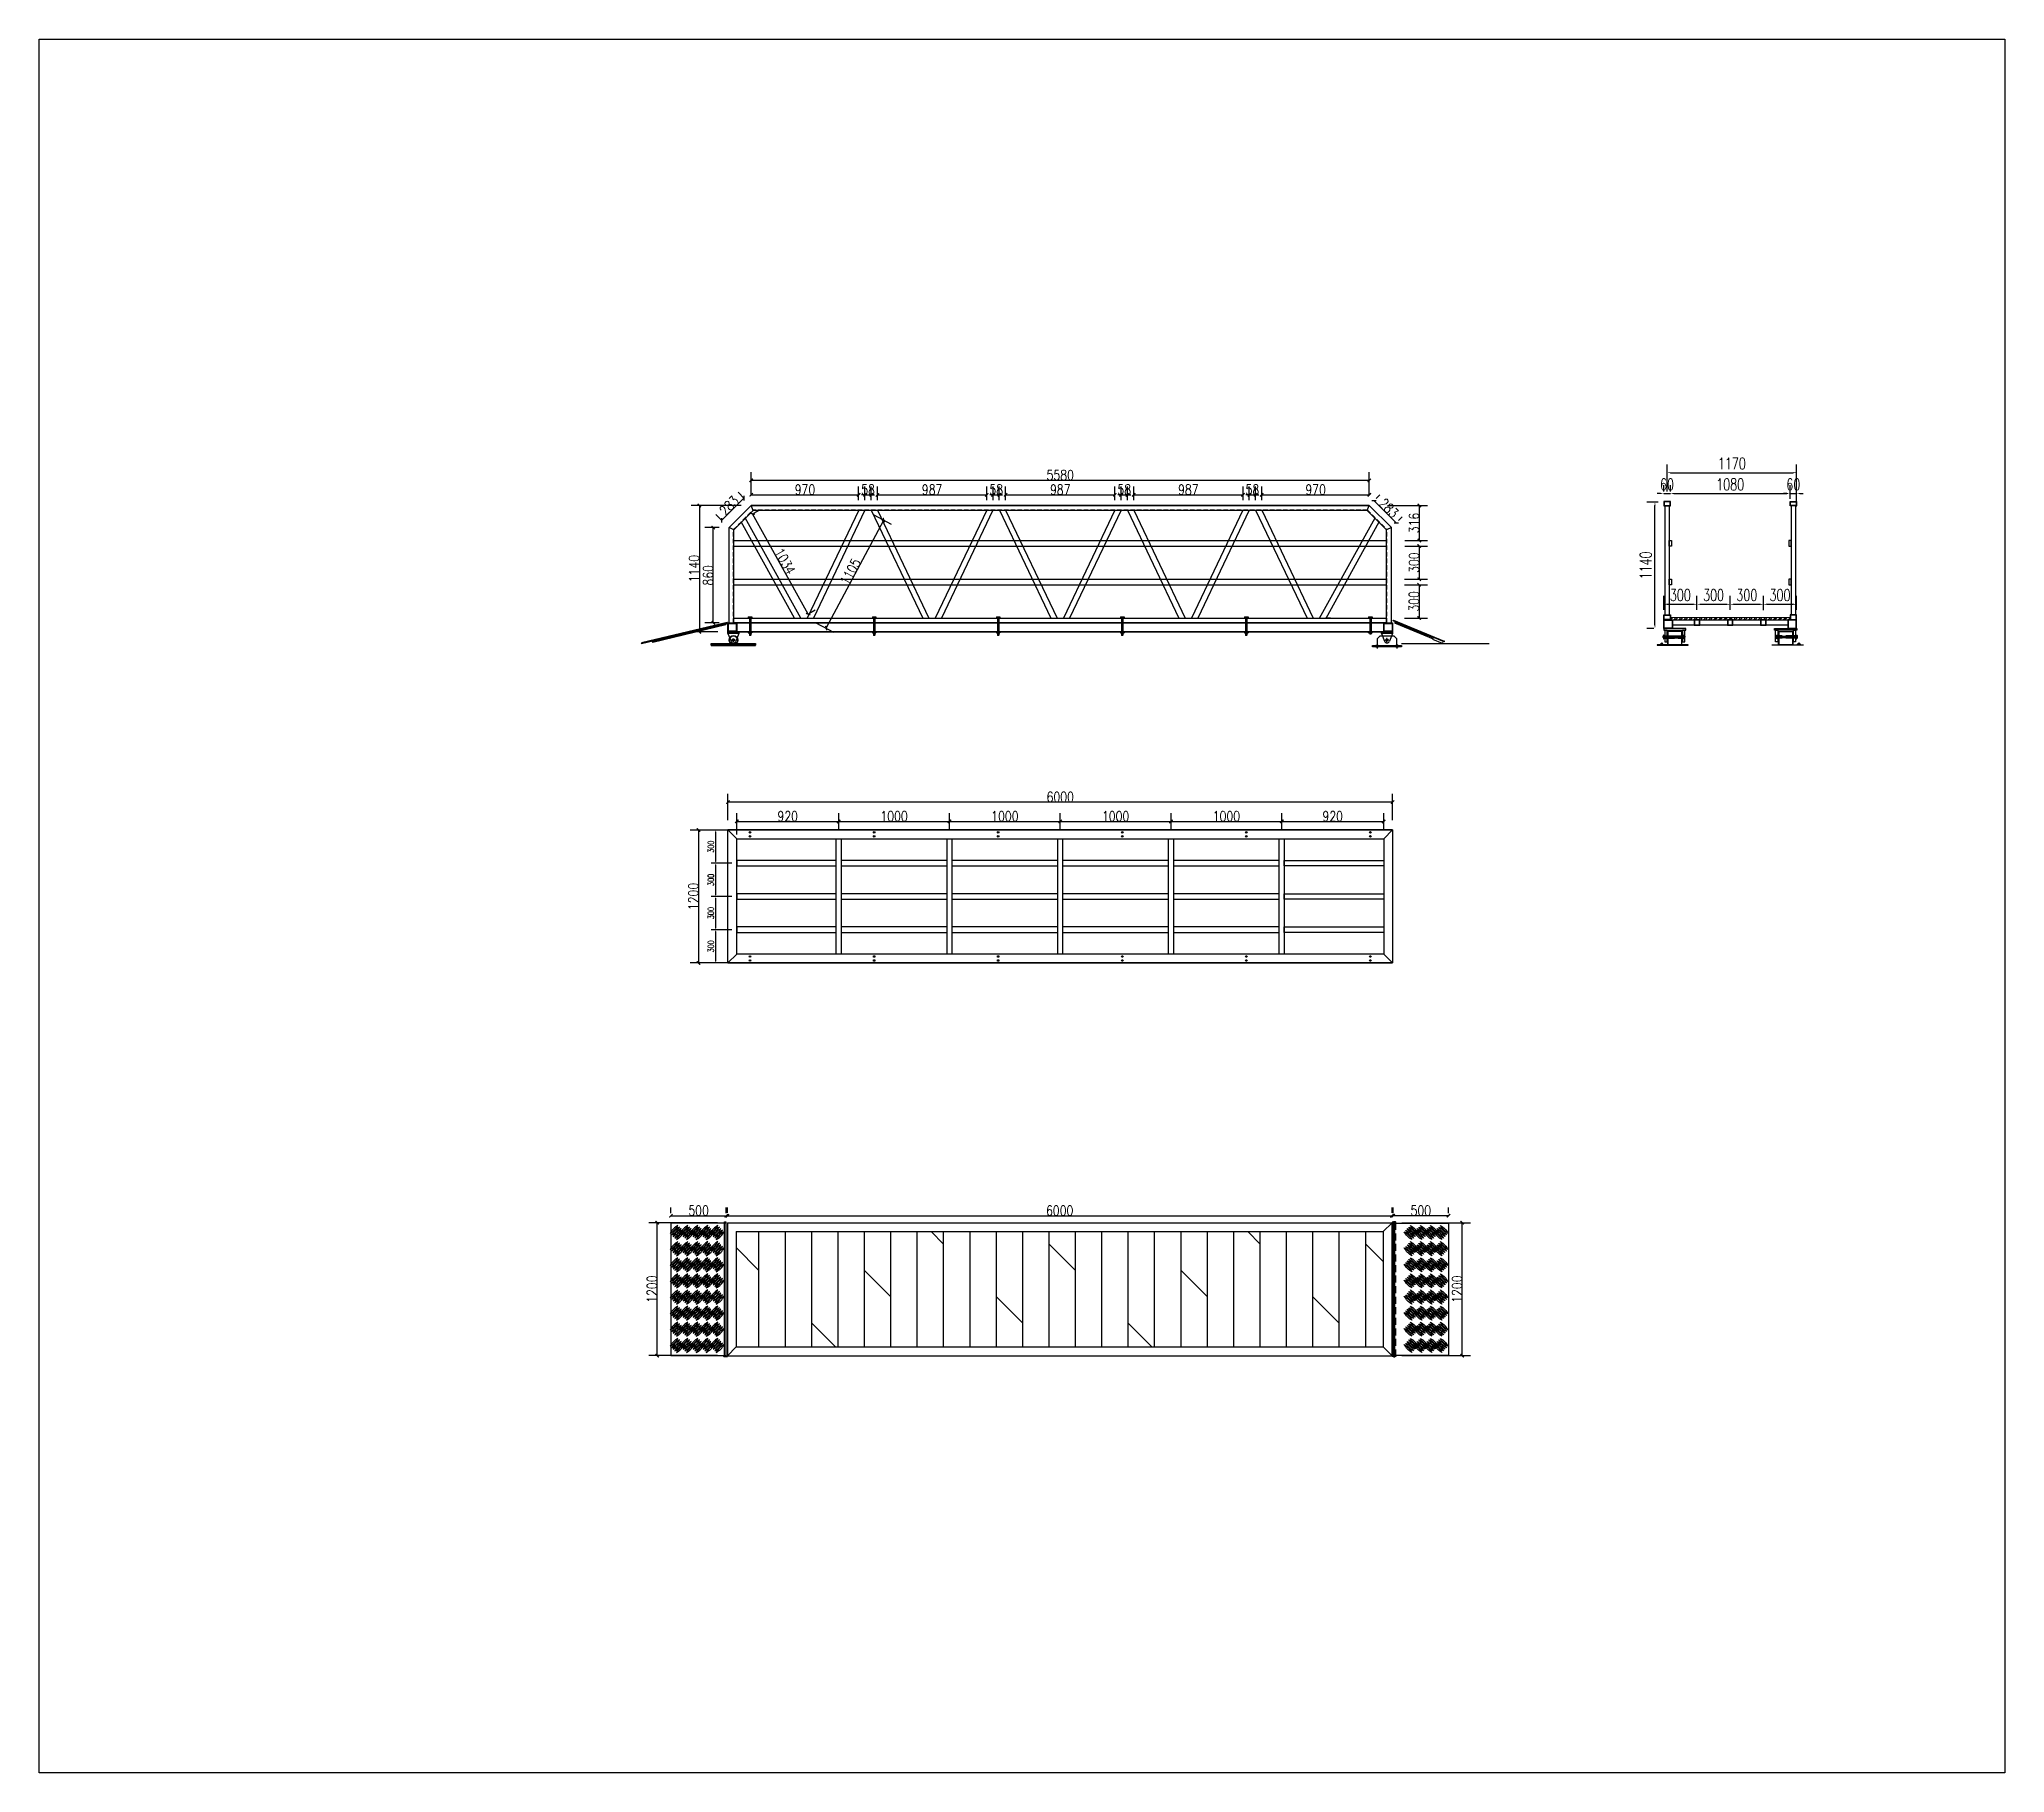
# Model space of a CAD drawing. Header units: millimetres. Extents: x 20612 to 158249, y -13511 to 156976.
# Drawn here: x 140506 to 158249, y 35228 to 50876 of the extents above; entities that cross this region are included whole.
import ezdxf

# ---------------------------------------------------------------- set-up
doc = ezdxf.new("R2010")
doc.units = ezdxf.units.MM
doc.header["$LTSCALE"] = 10
for name, pattern in [('BLTA11-LD-L-4001_Plot Plan for Seawater Intake System_20140729$0$key plan$0${ Wide Dash }', [12, 4, -2, 4, -2]), ('CENTER2', [28.575, 19.05, -3.175, 3.175, -3.175]), ('DASHED2', [9.525, 6.35, -3.175])]:
    doc.linetypes.add(name, pattern=pattern)
doc.layers.add('0 [HR] Dim', color=6, linetype='Continuous', lineweight=13)
for name, color, linetype in [('W-bridge approach引桥', 4, 'Continuous'), ('W-STEEL_FRAME钢架', 3, 'Continuous'), ('木地板', 32, 'Continuous')]:
    doc.layers.add(name, color=color, linetype=linetype)
doc.styles.get("Standard").update_dxf_attribs({"font": 'simplex.shx', "width": 0.8, "bigfont": 'hztxt.shx'})
doc.styles.add('STANDARD_T3', font='simplex.shx', dxfattribs={"width": 0.7, "bigfont": 'hztxt.shx'})
doc.dimstyles.new('W&&15', dxfattribs={"dimtxt": 52.5, "dimasz": 15, "dimexe": 37.5, "dimexo": 45, "dimgap": 15, "dimtad": 1, "dimdec": 0, "dimzin": 0, "dimdsep": 46, "dimtxsty": 'STANDARD_T3', "dimcen": 0.09, "dimclrd": 1, "dimclre": 1, "dimclrt": 7, "dimazin": 2, "dimtfac": 1, "dimtdec": 0, "dimtix": 1, "dimtmove": 2, "dimatfit": 3, "dimfxl": 100, "dimtolj": 1, "dimtzin": 0, "dimarcsym": 0})
doc.dimstyles.new('W&&30', dxfattribs={"dimtxt": 105, "dimasz": 30, "dimexe": 75, "dimexo": 90, "dimgap": 30, "dimtad": 1, "dimdec": 0, "dimzin": 0, "dimdsep": 46, "dimtxsty": 'STANDARD_T3', "dimcen": 0.09, "dimclrd": 1, "dimclre": 1, "dimclrt": 7, "dimazin": 2, "dimtfac": 1, "dimtdec": 0, "dimtix": 1, "dimtmove": 2, "dimatfit": 3, "dimfxl": 100, "dimtolj": 1, "dimtzin": 0, "dimarcsym": 0})
doc.dimstyles.new('W__30', dxfattribs={"dimtxt": 90, "dimasz": 30, "dimexe": 75, "dimexo": 90, "dimgap": 2, "dimtad": 1, "dimdec": 0, "dimzin": 0, "dimdsep": 46, "dimtxsty": 'Standard', "dimblk": 'ARCHTICK', "dimcen": 0.09, "dimclrd": 1, "dimclre": 1, "dimclrt": 2, "dimadec": 0, "dimazin": 0, "dimtfac": 1, "dimtdec": 0, "dimtix": 1, "dimtmove": 2, "dimatfit": 3, "dimldrblk": 'ARCHTICK', "dimfxl": 1, "dimtolj": 1, "dimtzin": 0, "dimarcsym": 0})

msp = doc.modelspace()

# ---------------------------------------------------------------- blocks, each defined once
blk = doc.blocks.new('_ArchTick')
at = {"color": 0, "linetype": 'ByBlock', "const_width": 0.4}
blk.add_lwpolyline([(-0.5, -0.5), (0.5, 0.5)], dxfattribs=at)
blk = doc.blocks.new('*D141')
at = {"layer": 'Defpoints', "color": 0, "transparency": 16777216}
for p in [(146084, 40193), (146718, 40193), (146718, 38993)]:
    blk.add_point(p, dxfattribs=at)
at = {"layer": 'W-STEEL_FRAME钢架', "color": 1, "lineweight": -2, "transparency": 16777216}
for p, q in [((146628, 40193), (146009, 40193)), ((146084, 38993), (146084, 40193)), ((146628, 38993), (146009, 38993))]:
    blk.add_line(p, q, dxfattribs=at)
at = {"layer": 'W-STEEL_FRAME钢架', "color": 1, "lineweight": -2, "transparency": 16777216, "xscale": 30, "yscale": 30, "zscale": 30}
for p, rotation in [((146084, 40193), 90), ((146084, 38993), 270)]:
    blk.add_blockref('_ArchTick', p, dxfattribs=dict(at, rotation=rotation))
at = {"layer": 'W-STEEL_FRAME钢架', "color": 7, "transparency": 16777216, "insert": (146037, 39593), "char_height": 90, "attachment_point": 5, "rotation": 90}
blk.add_mtext('\\A1;1200', dxfattribs=at)
blk = doc.blocks.new('*D165')
at = {"layer": 'Defpoints', "color": 0, "transparency": 16777216}
for p in [(146208, 40190), (146708, 40256), (146708, 40190)]:
    blk.add_point(p, dxfattribs=at)
at = {"layer": 'W-STEEL_FRAME钢架', "color": 1, "lineweight": -2, "transparency": 16777216}
for p, q in [((146208, 40280), (146208, 40331)), ((146708, 40280), (146708, 40331)), ((146208, 40256), (146708, 40256))]:
    blk.add_line(p, q, dxfattribs=at)
at = {"layer": 'W-STEEL_FRAME钢架', "color": 1, "lineweight": -2, "transparency": 16777216, "xscale": 30, "yscale": 30, "zscale": 30, "rotation": 180}
blk.add_blockref('_ArchTick', (146208, 40256), dxfattribs=at)
at = {"layer": 'W-STEEL_FRAME钢架', "color": 1, "lineweight": -2, "transparency": 16777216, "xscale": 30, "yscale": 30, "zscale": 30}
blk.add_blockref('_ArchTick', (146708, 40256), dxfattribs=at)
at = {"layer": 'W-STEEL_FRAME钢架', "color": 7, "transparency": 16777216, "insert": (146458, 40303), "char_height": 90, "attachment_point": 5}
blk.add_mtext('\\A1;500', dxfattribs=at)
blk = doc.blocks.new('*U114')
at = {"color": 8, "linetype": 'Continuous'}
for p, q in [((-1, 2), (-3, 1)), ((0, 2), (0, -2)), ((-1, -2), (-3, -1))]:
    blk.add_line(p, q, dxfattribs=at)
at = {"color": 7, "linetype": 'Continuous'}
for p, q in [((24, 2), (0, 2)), ((0, 0), (26, 0)), ((24, 2), (24, 0)), ((26, -2), (26, 0)), ((0, -2), (26, -2))]:
    blk.add_line(p, q, dxfattribs=at)
for centre, radius, start, end in [((-4, 0), 3.7, 41.3178, 318.6822), ((-4, 0), 1.85, 41.3178, 318.6822), ((0, 4), 3.59, 221.3178, 270), ((0, -4), 3.59, 90, 138.6822), ((0, 4), 1.74, 221.3178, 270), ((0, -4), 1.74, 90, 138.6822)]:
    blk.add_arc(centre, radius, start, end, dxfattribs=at)
blk = doc.blocks.new('*D154')
at = {"layer": 'Defpoints', "color": 0, "transparency": 16777216}
for p in [(146718, 40193), (152718, 40256), (152718, 40193)]:
    blk.add_point(p, dxfattribs=at)
at = {"layer": 'W-STEEL_FRAME钢架', "color": 1, "lineweight": -2, "transparency": 16777216}
for p, q in [((146718, 40283), (146718, 40331)), ((152718, 40283), (152718, 40331)), ((146718, 40256), (152718, 40256))]:
    blk.add_line(p, q, dxfattribs=at)
at = {"layer": 'W-STEEL_FRAME钢架', "color": 1, "lineweight": -2, "transparency": 16777216, "xscale": 30, "yscale": 30, "zscale": 30, "rotation": 180}
blk.add_blockref('_ArchTick', (146718, 40256), dxfattribs=at)
at = {"layer": 'W-STEEL_FRAME钢架', "color": 1, "lineweight": -2, "transparency": 16777216, "xscale": 30, "yscale": 30, "zscale": 30}
blk.add_blockref('_ArchTick', (152718, 40256), dxfattribs=at)
at = {"layer": 'W-STEEL_FRAME钢架', "color": 7, "transparency": 16777216, "insert": (149718, 40303), "char_height": 90, "attachment_point": 5}
blk.add_mtext('\\A1;6000', dxfattribs=at)
blk = doc.blocks.new('滚轮支架 -left')
for p, q in [((-50, 10), (-22, 81)), ((50, 10), (22, 81))]:
    blk.add_line(p, q)
at = {"color": 3, "linetype": 'CENTER2'}
for p, q in [((-15, 70), (15, 70)), ((0, 85), (0, 55))]:
    blk.add_line(p, q, dxfattribs=at)
blk.add_lwpolyline([(-50, 10), (50, 10), (50, -5), (-50, -5)], close=True)
blk.add_circle((0, 70), 11)
blk.add_arc((0, 70), 25, 26.1956, 153.8044)
blk = doc.blocks.new('滚轮')
for radius in [40, 37, 9, 8]:
    blk.add_circle((0, 0), radius)
blk = doc.blocks.new('*D155')
at = {"layer": 'Defpoints', "color": 0, "transparency": 16777216}
for p in [(146591, 46468), (146733, 46468), (146733, 45608)]:
    blk.add_point(p, dxfattribs=at)
at = {"layer": 'W-STEEL_FRAME钢架', "color": 1, "lineweight": -2, "transparency": 16777216}
for p, q in [((146643, 46468), (146516, 46468)), ((146591, 45608), (146591, 46468)), ((146643, 45608), (146516, 45608))]:
    blk.add_line(p, q, dxfattribs=at)
at = {"layer": 'W-STEEL_FRAME钢架', "color": 1, "lineweight": -2, "transparency": 16777216, "xscale": 30, "yscale": 30, "zscale": 30}
for p, rotation in [((146591, 46468), 90), ((146591, 45608), 270)]:
    blk.add_blockref('_ArchTick', p, dxfattribs=dict(at, rotation=rotation))
at = {"layer": 'W-STEEL_FRAME钢架', "color": 7, "transparency": 16777216, "insert": (146544, 46038), "char_height": 90, "attachment_point": 5, "rotation": 90}
blk.add_mtext('\\A1;860', dxfattribs=at)
blk = doc.blocks.new('*D156')
at = {"layer": 'Defpoints', "color": 0, "transparency": 16777216}
for p in [(146867, 46734), (146933, 46668), (146733, 46468)]:
    blk.add_point(p, dxfattribs=at)
at = {"layer": 'W-STEEL_FRAME钢架', "color": 1, "lineweight": -2, "transparency": 16777216}
for p, q in [((146667, 46534), (146867, 46734)), ((146869, 46732), (146814, 46787)), ((146669, 46532), (146614, 46587))]:
    blk.add_line(p, q, dxfattribs=at)
at = {"layer": 'W-STEEL_FRAME钢架', "color": 1, "lineweight": -2, "transparency": 16777216, "xscale": 30, "yscale": 30, "zscale": 30}
for p, rotation in [((146867, 46734), 45), ((146667, 46534), 225)]:
    blk.add_blockref('_ArchTick', p, dxfattribs=dict(at, rotation=rotation))
at = {"layer": 'W-STEEL_FRAME钢架', "color": 7, "transparency": 16777216, "insert": (146734, 46667), "char_height": 90, "attachment_point": 5, "rotation": 45}
blk.add_mtext('\\A1;283', dxfattribs=at)
blk = doc.blocks.new('*D157')
at = {"layer": 'Defpoints', "color": 0, "transparency": 16777216}
for p in [(152513, 46668), (152556, 46711), (152713, 46468)]:
    blk.add_point(p, dxfattribs=at)
at = {"layer": 'W-STEEL_FRAME钢架', "color": 1, "lineweight": -2, "transparency": 16777216}
for p, q in [((152756, 46511), (152556, 46711)), ((152576, 46732), (152609, 46764)), ((152776, 46532), (152809, 46564))]:
    blk.add_line(p, q, dxfattribs=at)
at = {"layer": 'W-STEEL_FRAME钢架', "color": 1, "lineweight": -2, "transparency": 16777216, "xscale": 30, "yscale": 30, "zscale": 30}
for p, rotation in [((152556, 46711), 135), ((152756, 46511), 315)]:
    blk.add_blockref('_ArchTick', p, dxfattribs=dict(at, rotation=rotation))
at = {"layer": 'W-STEEL_FRAME钢架', "color": 7, "transparency": 16777216, "insert": (152689, 46644), "char_height": 90, "attachment_point": 5, "rotation": 315}
blk.add_mtext('\\A1;283', dxfattribs=at)
blk = doc.blocks.new('*D134')
at = {"layer": 'Defpoints', "color": 0, "transparency": 16777216}
for p in [(152513, 46895), (146933, 46668), (152513, 46668)]:
    blk.add_point(p, dxfattribs=at)
at = {"layer": 'W-STEEL_FRAME钢架', "color": 1, "lineweight": -2, "transparency": 16777216}
for p, q in [((146933, 46758), (146933, 46970)), ((146933, 46895), (152513, 46895)), ((152513, 46758), (152513, 46970))]:
    blk.add_line(p, q, dxfattribs=at)
at = {"layer": 'W-STEEL_FRAME钢架', "color": 1, "lineweight": -2, "transparency": 16777216, "xscale": 30, "yscale": 30, "zscale": 30, "rotation": 180}
blk.add_blockref('_ArchTick', (146933, 46895), dxfattribs=at)
at = {"layer": 'W-STEEL_FRAME钢架', "color": 1, "lineweight": -2, "transparency": 16777216, "xscale": 30, "yscale": 30, "zscale": 30}
blk.add_blockref('_ArchTick', (152513, 46895), dxfattribs=at)
at = {"layer": 'W-STEEL_FRAME钢架', "color": 7, "transparency": 16777216, "insert": (149723, 46942), "char_height": 90, "attachment_point": 5}
blk.add_mtext('\\A1;5580', dxfattribs=at)
blk = doc.blocks.new('*D158')
at = {"layer": 'Defpoints', "color": 0, "transparency": 16777216}
for p in [(146933, 46668), (146465, 45528), (146723, 45528)]:
    blk.add_point(p, dxfattribs=at)
at = {"layer": 'W-STEEL_FRAME钢架', "color": 1, "lineweight": -2, "transparency": 16777216}
for p, q in [((146843, 46668), (146390, 46668)), ((146465, 46668), (146465, 45528)), ((146633, 45528), (146390, 45528))]:
    blk.add_line(p, q, dxfattribs=at)
at = {"layer": 'W-STEEL_FRAME钢架', "color": 1, "lineweight": -2, "transparency": 16777216, "xscale": 30, "yscale": 30, "zscale": 30}
for p, rotation in [((146465, 46668), 90), ((146465, 45528), 270)]:
    blk.add_blockref('_ArchTick', p, dxfattribs=dict(at, rotation=rotation))
at = {"layer": 'W-STEEL_FRAME钢架', "color": 7, "transparency": 16777216, "insert": (146418, 46098), "char_height": 90, "attachment_point": 5, "rotation": 90}
blk.add_mtext('\\A1;1140', dxfattribs=at)
blk = doc.blocks.new('*D166')
at = {"layer": 'Defpoints', "color": 0, "transparency": 16777216}
for p in [(146933, 46668), (147903, 46764), (147903, 46627)]:
    blk.add_point(p, dxfattribs=at)
at = {"layer": 'W-STEEL_FRAME钢架', "color": 1, "lineweight": -2, "transparency": 16777216}
for p, q in [((146933, 46758), (146933, 46839)), ((146933, 46764), (147903, 46764)), ((147903, 46717), (147903, 46839))]:
    blk.add_line(p, q, dxfattribs=at)
at = {"layer": 'W-STEEL_FRAME钢架', "color": 1, "lineweight": -2, "transparency": 16777216, "xscale": 30, "yscale": 30, "zscale": 30, "rotation": 180}
blk.add_blockref('_ArchTick', (146933, 46764), dxfattribs=at)
at = {"layer": 'W-STEEL_FRAME钢架', "color": 1, "lineweight": -2, "transparency": 16777216, "xscale": 30, "yscale": 30, "zscale": 30}
blk.add_blockref('_ArchTick', (147903, 46764), dxfattribs=at)
at = {"layer": 'W-STEEL_FRAME钢架', "color": 7, "transparency": 16777216, "insert": (147418, 46811), "char_height": 90, "attachment_point": 5}
blk.add_mtext('\\A1;970', dxfattribs=at)
blk = doc.blocks.new('*D142')
at = {"layer": 'Defpoints', "color": 0, "transparency": 16777216}
for p in [(148017, 46764), (147959, 46627), (148017, 46627)]:
    blk.add_point(p, dxfattribs=at)
at = {"layer": 'W-STEEL_FRAME钢架', "color": 1, "lineweight": -2, "transparency": 16777216}
for p, q in [((147959, 46764), (147929, 46764)), ((147959, 46717), (147959, 46839)), ((147959, 46764), (148017, 46764)), ((148017, 46717), (148017, 46839)), ((148017, 46764), (148047, 46764))]:
    blk.add_line(p, q, dxfattribs=at)
at = {"layer": 'W-STEEL_FRAME钢架', "color": 1, "lineweight": -2, "transparency": 16777216, "xscale": 30, "yscale": 30, "zscale": 30}
blk.add_blockref('_ArchTick', (147959, 46764), dxfattribs=at)
at = {"layer": 'W-STEEL_FRAME钢架', "color": 1, "lineweight": -2, "transparency": 16777216, "xscale": 30, "yscale": 30, "zscale": 30, "rotation": 180}
blk.add_blockref('_ArchTick', (148017, 46764), dxfattribs=at)
at = {"layer": 'W-STEEL_FRAME钢架', "color": 7, "transparency": 16777216, "insert": (147988, 46811), "char_height": 90, "attachment_point": 5}
blk.add_mtext('\\A1;58', dxfattribs=at)
blk = doc.blocks.new('*D167')
at = {"layer": 'Defpoints', "color": 0, "transparency": 16777216}
for p in [(149060, 46764), (148073, 46627), (149060, 46627)]:
    blk.add_point(p, dxfattribs=at)
at = {"layer": 'W-STEEL_FRAME钢架', "color": 1, "lineweight": -2, "transparency": 16777216}
for p, q in [((148073, 46717), (148073, 46839)), ((148073, 46764), (149060, 46764)), ((149060, 46717), (149060, 46839))]:
    blk.add_line(p, q, dxfattribs=at)
at = {"layer": 'W-STEEL_FRAME钢架', "color": 1, "lineweight": -2, "transparency": 16777216, "xscale": 30, "yscale": 30, "zscale": 30, "rotation": 180}
blk.add_blockref('_ArchTick', (148073, 46764), dxfattribs=at)
at = {"layer": 'W-STEEL_FRAME钢架', "color": 1, "lineweight": -2, "transparency": 16777216, "xscale": 30, "yscale": 30, "zscale": 30}
blk.add_blockref('_ArchTick', (149060, 46764), dxfattribs=at)
at = {"layer": 'W-STEEL_FRAME钢架', "color": 7, "transparency": 16777216, "insert": (148566, 46811), "char_height": 90, "attachment_point": 5}
blk.add_mtext('\\A1;987', dxfattribs=at)
blk = doc.blocks.new('*D143')
at = {"layer": 'Defpoints', "color": 0, "transparency": 16777216}
for p in [(149173, 46764), (149116, 46627), (149173, 46627)]:
    blk.add_point(p, dxfattribs=at)
at = {"layer": 'W-STEEL_FRAME钢架', "color": 1, "lineweight": -2, "transparency": 16777216}
for p, q in [((149116, 46764), (149086, 46764)), ((149116, 46717), (149116, 46839)), ((149116, 46764), (149173, 46764)), ((149173, 46717), (149173, 46839)), ((149173, 46764), (149203, 46764))]:
    blk.add_line(p, q, dxfattribs=at)
at = {"layer": 'W-STEEL_FRAME钢架', "color": 1, "lineweight": -2, "transparency": 16777216, "xscale": 30, "yscale": 30, "zscale": 30}
blk.add_blockref('_ArchTick', (149116, 46764), dxfattribs=at)
at = {"layer": 'W-STEEL_FRAME钢架', "color": 1, "lineweight": -2, "transparency": 16777216, "xscale": 30, "yscale": 30, "zscale": 30, "rotation": 180}
blk.add_blockref('_ArchTick', (149173, 46764), dxfattribs=at)
at = {"layer": 'W-STEEL_FRAME钢架', "color": 7, "transparency": 16777216, "insert": (149145, 46811), "char_height": 90, "attachment_point": 5}
blk.add_mtext('\\A1;58', dxfattribs=at)
blk = doc.blocks.new('*D168')
at = {"layer": 'Defpoints', "color": 0, "transparency": 16777216}
for p in [(150216, 46764), (149229, 46627), (150216, 46627)]:
    blk.add_point(p, dxfattribs=at)
at = {"layer": 'W-STEEL_FRAME钢架', "color": 1, "lineweight": -2, "transparency": 16777216}
for p, q in [((149229, 46717), (149229, 46839)), ((149229, 46764), (150216, 46764)), ((150216, 46717), (150216, 46839))]:
    blk.add_line(p, q, dxfattribs=at)
at = {"layer": 'W-STEEL_FRAME钢架', "color": 1, "lineweight": -2, "transparency": 16777216, "xscale": 30, "yscale": 30, "zscale": 30, "rotation": 180}
blk.add_blockref('_ArchTick', (149229, 46764), dxfattribs=at)
at = {"layer": 'W-STEEL_FRAME钢架', "color": 1, "lineweight": -2, "transparency": 16777216, "xscale": 30, "yscale": 30, "zscale": 30}
blk.add_blockref('_ArchTick', (150216, 46764), dxfattribs=at)
at = {"layer": 'W-STEEL_FRAME钢架', "color": 7, "transparency": 16777216, "insert": (149723, 46811), "char_height": 90, "attachment_point": 5}
blk.add_mtext('\\A1;987', dxfattribs=at)
blk = doc.blocks.new('*D144')
at = {"layer": 'Defpoints', "color": 0, "transparency": 16777216}
for p in [(150330, 46764), (150272, 46627), (150330, 46627)]:
    blk.add_point(p, dxfattribs=at)
at = {"layer": 'W-STEEL_FRAME钢架', "color": 1, "lineweight": -2, "transparency": 16777216}
for p, q in [((150272, 46764), (150242, 46764)), ((150272, 46717), (150272, 46839)), ((150272, 46764), (150330, 46764)), ((150330, 46717), (150330, 46839)), ((150330, 46764), (150360, 46764))]:
    blk.add_line(p, q, dxfattribs=at)
at = {"layer": 'W-STEEL_FRAME钢架', "color": 1, "lineweight": -2, "transparency": 16777216, "xscale": 30, "yscale": 30, "zscale": 30}
blk.add_blockref('_ArchTick', (150272, 46764), dxfattribs=at)
at = {"layer": 'W-STEEL_FRAME钢架', "color": 1, "lineweight": -2, "transparency": 16777216, "xscale": 30, "yscale": 30, "zscale": 30, "rotation": 180}
blk.add_blockref('_ArchTick', (150330, 46764), dxfattribs=at)
at = {"layer": 'W-STEEL_FRAME钢架', "color": 7, "transparency": 16777216, "insert": (150301, 46811), "char_height": 90, "attachment_point": 5}
blk.add_mtext('\\A1;58', dxfattribs=at)
blk = doc.blocks.new('*D169')
at = {"layer": 'Defpoints', "color": 0, "transparency": 16777216}
for p in [(151373, 46764), (150386, 46627), (151373, 46627)]:
    blk.add_point(p, dxfattribs=at)
at = {"layer": 'W-STEEL_FRAME钢架', "color": 1, "lineweight": -2, "transparency": 16777216}
for p, q in [((150386, 46717), (150386, 46839)), ((150386, 46764), (151373, 46764)), ((151373, 46717), (151373, 46839))]:
    blk.add_line(p, q, dxfattribs=at)
at = {"layer": 'W-STEEL_FRAME钢架', "color": 1, "lineweight": -2, "transparency": 16777216, "xscale": 30, "yscale": 30, "zscale": 30, "rotation": 180}
blk.add_blockref('_ArchTick', (150386, 46764), dxfattribs=at)
at = {"layer": 'W-STEEL_FRAME钢架', "color": 1, "lineweight": -2, "transparency": 16777216, "xscale": 30, "yscale": 30, "zscale": 30}
blk.add_blockref('_ArchTick', (151373, 46764), dxfattribs=at)
at = {"layer": 'W-STEEL_FRAME钢架', "color": 7, "transparency": 16777216, "insert": (150879, 46811), "char_height": 90, "attachment_point": 5}
blk.add_mtext('\\A1;987', dxfattribs=at)
blk = doc.blocks.new('*D145')
at = {"layer": 'Defpoints', "color": 0, "transparency": 16777216}
for p in [(151486, 46764), (151429, 46627), (151486, 46627)]:
    blk.add_point(p, dxfattribs=at)
at = {"layer": 'W-STEEL_FRAME钢架', "color": 1, "lineweight": -2, "transparency": 16777216}
for p, q in [((151429, 46764), (151399, 46764)), ((151429, 46717), (151429, 46839)), ((151429, 46764), (151486, 46764)), ((151486, 46717), (151486, 46839)), ((151486, 46764), (151516, 46764))]:
    blk.add_line(p, q, dxfattribs=at)
at = {"layer": 'W-STEEL_FRAME钢架', "color": 1, "lineweight": -2, "transparency": 16777216, "xscale": 30, "yscale": 30, "zscale": 30}
blk.add_blockref('_ArchTick', (151429, 46764), dxfattribs=at)
at = {"layer": 'W-STEEL_FRAME钢架', "color": 1, "lineweight": -2, "transparency": 16777216, "xscale": 30, "yscale": 30, "zscale": 30, "rotation": 180}
blk.add_blockref('_ArchTick', (151486, 46764), dxfattribs=at)
at = {"layer": 'W-STEEL_FRAME钢架', "color": 7, "transparency": 16777216, "insert": (151458, 46811), "char_height": 90, "attachment_point": 5}
blk.add_mtext('\\A1;58', dxfattribs=at)
blk = doc.blocks.new('*D170')
at = {"layer": 'Defpoints', "color": 0, "transparency": 16777216}
for p in [(152513, 46764), (152513, 46668), (151542, 46627)]:
    blk.add_point(p, dxfattribs=at)
at = {"layer": 'W-STEEL_FRAME钢架', "color": 1, "lineweight": -2, "transparency": 16777216}
for p, q in [((151542, 46717), (151542, 46839)), ((151542, 46764), (152513, 46764)), ((152513, 46758), (152513, 46839))]:
    blk.add_line(p, q, dxfattribs=at)
at = {"layer": 'W-STEEL_FRAME钢架', "color": 1, "lineweight": -2, "transparency": 16777216, "xscale": 30, "yscale": 30, "zscale": 30, "rotation": 180}
blk.add_blockref('_ArchTick', (151542, 46764), dxfattribs=at)
at = {"layer": 'W-STEEL_FRAME钢架', "color": 1, "lineweight": -2, "transparency": 16777216, "xscale": 30, "yscale": 30, "zscale": 30}
blk.add_blockref('_ArchTick', (152513, 46764), dxfattribs=at)
at = {"layer": 'W-STEEL_FRAME钢架', "color": 7, "transparency": 16777216, "insert": (152028, 46811), "char_height": 90, "attachment_point": 5}
blk.add_mtext('\\A1;970', dxfattribs=at)
blk = doc.blocks.new('*D146')
at = {"layer": 'Defpoints', "color": 0, "transparency": 16777216}
for p in [(152587, 46668), (152743, 46352), (152964, 46352)]:
    blk.add_point(p, dxfattribs=at)
at = {"layer": 'W-STEEL_FRAME钢架', "color": 1, "lineweight": -2, "transparency": 16777216}
for p, q in [((152677, 46668), (153039, 46668)), ((152964, 46668), (152964, 46352)), ((152833, 46352), (153039, 46352))]:
    blk.add_line(p, q, dxfattribs=at)
at = {"layer": 'W-STEEL_FRAME钢架', "color": 1, "lineweight": -2, "transparency": 16777216, "xscale": 30, "yscale": 30, "zscale": 30}
for p, rotation in [((152964, 46668), 90), ((152964, 46352), 270)]:
    blk.add_blockref('_ArchTick', p, dxfattribs=dict(at, rotation=rotation))
at = {"layer": 'W-STEEL_FRAME钢架', "color": 7, "transparency": 16777216, "insert": (152917, 46510), "char_height": 90, "attachment_point": 5, "rotation": 90}
blk.add_mtext('\\A1;316', dxfattribs=at)
blk = doc.blocks.new('*D147')
at = {"layer": 'Defpoints', "color": 0, "transparency": 16777216}
for p in [(152743, 46302), (152742, 46002), (152964, 46002)]:
    blk.add_point(p, dxfattribs=at)
at = {"layer": 'W-STEEL_FRAME钢架', "color": 1, "lineweight": -2, "transparency": 16777216}
for p, q in [((152833, 46302), (153039, 46302)), ((152964, 46302), (152964, 46002)), ((152832, 46002), (153039, 46002))]:
    blk.add_line(p, q, dxfattribs=at)
at = {"layer": 'W-STEEL_FRAME钢架', "color": 1, "lineweight": -2, "transparency": 16777216, "xscale": 30, "yscale": 30, "zscale": 30}
for p, rotation in [((152964, 46302), 90), ((152964, 46002), 270)]:
    blk.add_blockref('_ArchTick', p, dxfattribs=dict(at, rotation=rotation))
at = {"layer": 'W-STEEL_FRAME钢架', "color": 7, "transparency": 16777216, "insert": (152917, 46152), "char_height": 90, "attachment_point": 5, "rotation": 90}
blk.add_mtext('\\A1;300', dxfattribs=at)
blk = doc.blocks.new('*D148')
at = {"layer": 'Defpoints', "color": 0, "transparency": 16777216}
for p in [(152742, 45952), (152742, 45652), (152963, 45652)]:
    blk.add_point(p, dxfattribs=at)
at = {"layer": 'W-STEEL_FRAME钢架', "color": 1, "lineweight": -2, "transparency": 16777216}
for p, q in [((152832, 45952), (153038, 45952)), ((152963, 45952), (152963, 45652)), ((152832, 45652), (153038, 45652))]:
    blk.add_line(p, q, dxfattribs=at)
at = {"layer": 'W-STEEL_FRAME钢架', "color": 1, "lineweight": -2, "transparency": 16777216, "xscale": 30, "yscale": 30, "zscale": 30}
for p, rotation in [((152963, 45952), 90), ((152963, 45652), 270)]:
    blk.add_blockref('_ArchTick', p, dxfattribs=dict(at, rotation=rotation))
at = {"layer": 'W-STEEL_FRAME钢架', "color": 7, "transparency": 16777216, "insert": (152916, 45802), "char_height": 90, "attachment_point": 5, "rotation": 90}
blk.add_mtext('\\A1;300', dxfattribs=at)
blk = doc.blocks.new('*D171')
at = {"layer": 'Defpoints', "color": 0, "transparency": 16777216}
for p in [(146880, 46557), (146945, 46593), (147381, 45652)]:
    blk.add_point(p, dxfattribs=at)
at = {"layer": 'W-STEEL_FRAME钢架', "color": 1, "lineweight": -2, "transparency": 16777216}
for p, q in [((147447, 45688), (146945, 46593)), ((146958, 46600), (147011, 46629)), ((147460, 45696), (147512, 45725))]:
    blk.add_line(p, q, dxfattribs=at)
at = {"layer": 'W-STEEL_FRAME钢架', "color": 1, "lineweight": -2, "transparency": 16777216, "xscale": 30, "yscale": 30, "zscale": 30}
for p, rotation in [((146945, 46593), 119.0063478022561), ((147447, 45688), 299.0063478022561)]:
    blk.add_blockref('_ArchTick', p, dxfattribs=dict(at, rotation=rotation))
at = {"layer": 'W-STEEL_FRAME钢架', "color": 7, "transparency": 16777216, "insert": (147237, 46164), "char_height": 90, "attachment_point": 5, "rotation": 299.0063}
blk.add_mtext('\\A1;1034', dxfattribs=at)
blk = doc.blocks.new('*D172')
at = {"layer": 'Defpoints', "color": 0, "transparency": 16777216}
for p in [(147959, 46627), (148130, 46536), (147439, 45652)]:
    blk.add_point(p, dxfattribs=at)
at = {"layer": 'W-STEEL_FRAME钢架', "color": 1, "lineweight": -2, "transparency": 16777216}
for p, q in [((147610, 45561), (148130, 46536)), ((148039, 46585), (148196, 46500)), ((147518, 45610), (147676, 45525))]:
    blk.add_line(p, q, dxfattribs=at)
at = {"layer": 'W-STEEL_FRAME钢架', "color": 1, "lineweight": -2, "transparency": 16777216, "xscale": 30, "yscale": 30, "zscale": 30}
for p, rotation in [((148130, 46536), 61.89816093349705), ((147610, 45561), 241.8981609334971)]:
    blk.add_blockref('_ArchTick', p, dxfattribs=dict(at, rotation=rotation))
at = {"layer": 'W-STEEL_FRAME钢架', "color": 7, "transparency": 16777216, "insert": (147829, 46070), "char_height": 90, "attachment_point": 5, "rotation": 61.8982}
blk.add_mtext('\\A1;1105', dxfattribs=at)
blk = doc.blocks.new('Hole -side1')
at = {"color": 3, "linetype": 'CENTER2'}
blk.add_line((-13, 0), (26, 0), dxfattribs=at)
at = {"linetype": 'DASHED2'}
blk.add_lwpolyline([(0, -11), (10, -11), (10, 11), (0, 11)], close=True, dxfattribs=at)
blk = doc.blocks.new('*D149')
at = {"layer": 'Defpoints', "color": 0, "transparency": 16777216}
for p in [(147723, 43816), (147723, 43658), (146803, 43608)]:
    blk.add_point(p, dxfattribs=at)
at = {"layer": 'W-STEEL_FRAME钢架', "color": 1, "lineweight": -2, "transparency": 16777216}
for p, q in [((146803, 43698), (146803, 43891)), ((147723, 43748), (147723, 43891)), ((146803, 43816), (147723, 43816))]:
    blk.add_line(p, q, dxfattribs=at)
at = {"layer": 'W-STEEL_FRAME钢架', "color": 1, "lineweight": -2, "transparency": 16777216, "xscale": 30, "yscale": 30, "zscale": 30, "rotation": 180}
blk.add_blockref('_ArchTick', (146803, 43816), dxfattribs=at)
at = {"layer": 'W-STEEL_FRAME钢架', "color": 1, "lineweight": -2, "transparency": 16777216, "xscale": 30, "yscale": 30, "zscale": 30}
blk.add_blockref('_ArchTick', (147723, 43816), dxfattribs=at)
at = {"layer": 'W-STEEL_FRAME钢架', "color": 7, "transparency": 16777216, "insert": (147263, 43863), "char_height": 90, "attachment_point": 5}
blk.add_mtext('\\A1;920', dxfattribs=at)
blk = doc.blocks.new('*D150')
at = {"layer": 'Defpoints', "color": 0, "transparency": 16777216}
for p in [(147723, 43658), (148723, 43816), (148723, 43658)]:
    blk.add_point(p, dxfattribs=at)
at = {"layer": 'W-STEEL_FRAME钢架', "color": 1, "lineweight": -2, "transparency": 16777216}
for p, q in [((147723, 43748), (147723, 43891)), ((148723, 43748), (148723, 43891)), ((147723, 43816), (148723, 43816))]:
    blk.add_line(p, q, dxfattribs=at)
at = {"layer": 'W-STEEL_FRAME钢架', "color": 1, "lineweight": -2, "transparency": 16777216, "xscale": 30, "yscale": 30, "zscale": 30, "rotation": 180}
blk.add_blockref('_ArchTick', (147723, 43816), dxfattribs=at)
at = {"layer": 'W-STEEL_FRAME钢架', "color": 1, "lineweight": -2, "transparency": 16777216, "xscale": 30, "yscale": 30, "zscale": 30}
blk.add_blockref('_ArchTick', (148723, 43816), dxfattribs=at)
at = {"layer": 'W-STEEL_FRAME钢架', "color": 7, "transparency": 16777216, "insert": (148223, 43863), "char_height": 90, "attachment_point": 5}
blk.add_mtext('\\A1;1000', dxfattribs=at)
blk = doc.blocks.new('*D151')
at = {"layer": 'Defpoints', "color": 0, "transparency": 16777216}
for p in [(148723, 43658), (149723, 43816), (149723, 43658)]:
    blk.add_point(p, dxfattribs=at)
at = {"layer": 'W-STEEL_FRAME钢架', "color": 1, "lineweight": -2, "transparency": 16777216}
for p, q in [((148723, 43748), (148723, 43891)), ((149723, 43748), (149723, 43891)), ((148723, 43816), (149723, 43816))]:
    blk.add_line(p, q, dxfattribs=at)
at = {"layer": 'W-STEEL_FRAME钢架', "color": 1, "lineweight": -2, "transparency": 16777216, "xscale": 30, "yscale": 30, "zscale": 30, "rotation": 180}
blk.add_blockref('_ArchTick', (148723, 43816), dxfattribs=at)
at = {"layer": 'W-STEEL_FRAME钢架', "color": 1, "lineweight": -2, "transparency": 16777216, "xscale": 30, "yscale": 30, "zscale": 30}
blk.add_blockref('_ArchTick', (149723, 43816), dxfattribs=at)
at = {"layer": 'W-STEEL_FRAME钢架', "color": 7, "transparency": 16777216, "insert": (149223, 43863), "char_height": 90, "attachment_point": 5}
blk.add_mtext('\\A1;1000', dxfattribs=at)
blk = doc.blocks.new('*D152')
at = {"layer": 'Defpoints', "color": 0, "transparency": 16777216}
for p in [(149723, 43658), (150723, 43816), (150723, 43658)]:
    blk.add_point(p, dxfattribs=at)
at = {"layer": 'W-STEEL_FRAME钢架', "color": 1, "lineweight": -2, "transparency": 16777216}
for p, q in [((149723, 43748), (149723, 43891)), ((150723, 43748), (150723, 43891)), ((149723, 43816), (150723, 43816))]:
    blk.add_line(p, q, dxfattribs=at)
at = {"layer": 'W-STEEL_FRAME钢架', "color": 1, "lineweight": -2, "transparency": 16777216, "xscale": 30, "yscale": 30, "zscale": 30, "rotation": 180}
blk.add_blockref('_ArchTick', (149723, 43816), dxfattribs=at)
at = {"layer": 'W-STEEL_FRAME钢架', "color": 1, "lineweight": -2, "transparency": 16777216, "xscale": 30, "yscale": 30, "zscale": 30}
blk.add_blockref('_ArchTick', (150723, 43816), dxfattribs=at)
at = {"layer": 'W-STEEL_FRAME钢架', "color": 7, "transparency": 16777216, "insert": (150223, 43863), "char_height": 90, "attachment_point": 5}
blk.add_mtext('\\A1;1000', dxfattribs=at)
blk = doc.blocks.new('*D153')
at = {"layer": 'Defpoints', "color": 0, "transparency": 16777216}
for p in [(150723, 43658), (151723, 43816), (151723, 43658)]:
    blk.add_point(p, dxfattribs=at)
at = {"layer": 'W-STEEL_FRAME钢架', "color": 1, "lineweight": -2, "transparency": 16777216}
for p, q in [((150723, 43748), (150723, 43891)), ((151723, 43748), (151723, 43891)), ((150723, 43816), (151723, 43816))]:
    blk.add_line(p, q, dxfattribs=at)
at = {"layer": 'W-STEEL_FRAME钢架', "color": 1, "lineweight": -2, "transparency": 16777216, "xscale": 30, "yscale": 30, "zscale": 30, "rotation": 180}
blk.add_blockref('_ArchTick', (150723, 43816), dxfattribs=at)
at = {"layer": 'W-STEEL_FRAME钢架', "color": 1, "lineweight": -2, "transparency": 16777216, "xscale": 30, "yscale": 30, "zscale": 30}
blk.add_blockref('_ArchTick', (151723, 43816), dxfattribs=at)
at = {"layer": 'W-STEEL_FRAME钢架', "color": 7, "transparency": 16777216, "insert": (151223, 43863), "char_height": 90, "attachment_point": 5}
blk.add_mtext('\\A1;1000', dxfattribs=at)
blk = doc.blocks.new('*D173')
at = {"layer": 'Defpoints', "color": 0, "transparency": 16777216}
for p in [(146723, 43990), (146723, 43738), (152723, 43738)]:
    blk.add_point(p, dxfattribs=at)
at = {"layer": 'W-STEEL_FRAME钢架', "color": 1, "lineweight": -2, "transparency": 16777216}
for p, q in [((146723, 43828), (146723, 44065)), ((152723, 43828), (152723, 44065)), ((152723, 43990), (146723, 43990))]:
    blk.add_line(p, q, dxfattribs=at)
at = {"layer": 'W-STEEL_FRAME钢架', "color": 1, "lineweight": -2, "transparency": 16777216, "xscale": 30, "yscale": 30, "zscale": 30, "rotation": 180}
blk.add_blockref('_ArchTick', (146723, 43990), dxfattribs=at)
at = {"layer": 'W-STEEL_FRAME钢架', "color": 1, "lineweight": -2, "transparency": 16777216, "xscale": 30, "yscale": 30, "zscale": 30}
blk.add_blockref('_ArchTick', (152723, 43990), dxfattribs=at)
at = {"layer": 'W-STEEL_FRAME钢架', "color": 7, "transparency": 16777216, "insert": (149723, 44037), "char_height": 90, "attachment_point": 5}
blk.add_mtext('\\A1;6000', dxfattribs=at)
blk = doc.blocks.new('*D159')
at = {"color": 1, "lineweight": -2, "transparency": 16777216}
for p, q in [((146758, 43738), (146572, 43738)), ((146610, 43723), (146610, 43453)), ((146758, 43438), (146572, 43438))]:
    blk.add_line(p, q, dxfattribs=at)
at = {"color": 1, "transparency": 16777216}
for points in [[(146607, 43723), (146612, 43723), (146610, 43738)], [(146607, 43453), (146612, 43453), (146610, 43438)]]:
    blk.add_solid(points, dxfattribs=at)
at = {"layer": 'Defpoints', "color": 0, "transparency": 16777216}
for p in [(146803, 43738), (146610, 43438), (146803, 43438)]:
    blk.add_point(p, dxfattribs=at)
at = {"color": 7, "transparency": 16777216, "insert": (146569, 43588), "char_height": 52.5, "attachment_point": 5, "rotation": 90, "style": 'STANDARD_T3'}
blk.add_mtext('\\A1;300', dxfattribs=at)
blk = doc.blocks.new('*D160')
at = {"color": 1, "lineweight": -2, "transparency": 16777216}
for p, q in [((146758, 43438), (146572, 43438)), ((146610, 43423), (146610, 43153)), ((146758, 43138), (146572, 43138))]:
    blk.add_line(p, q, dxfattribs=at)
at = {"color": 1, "transparency": 16777216}
for points in [[(146607, 43423), (146612, 43423), (146610, 43438)], [(146607, 43153), (146612, 43153), (146610, 43138)]]:
    blk.add_solid(points, dxfattribs=at)
at = {"layer": 'Defpoints', "color": 0, "transparency": 16777216}
for p in [(146803, 43438), (146610, 43138), (146803, 43138)]:
    blk.add_point(p, dxfattribs=at)
at = {"color": 7, "transparency": 16777216, "insert": (146569, 43288), "char_height": 52.5, "attachment_point": 5, "rotation": 90, "style": 'STANDARD_T3'}
blk.add_mtext('\\A1;300', dxfattribs=at)
blk = doc.blocks.new('*D136')
at = {"color": 1, "lineweight": -2, "transparency": 16777216}
for p, q in [((146758, 42838), (146572, 42838)), ((146610, 42823), (146610, 42553)), ((146758, 42538), (146572, 42538))]:
    blk.add_line(p, q, dxfattribs=at)
at = {"color": 1, "transparency": 16777216}
for points in [[(146607, 42823), (146612, 42823), (146610, 42838)], [(146607, 42553), (146612, 42553), (146610, 42538)]]:
    blk.add_solid(points, dxfattribs=at)
at = {"layer": 'Defpoints', "color": 0, "transparency": 16777216}
for p in [(146803, 42838), (146610, 42538), (146803, 42538)]:
    blk.add_point(p, dxfattribs=at)
at = {"color": 7, "transparency": 16777216, "insert": (146569, 42688), "char_height": 52.5, "attachment_point": 5, "rotation": 90, "style": 'STANDARD_T3'}
blk.add_mtext('\\A1;300', dxfattribs=at)
blk = doc.blocks.new('*D161')
at = {"layer": 'Defpoints', "color": 0, "transparency": 16777216}
for p in [(146723, 43738), (146458, 42538), (146723, 42538)]:
    blk.add_point(p, dxfattribs=at)
at = {"layer": 'W-STEEL_FRAME钢架', "color": 1, "lineweight": -2, "transparency": 16777216}
for p, q in [((146633, 43738), (146383, 43738)), ((146458, 43738), (146458, 42538)), ((146633, 42538), (146383, 42538))]:
    blk.add_line(p, q, dxfattribs=at)
at = {"layer": 'W-STEEL_FRAME钢架', "color": 1, "lineweight": -2, "transparency": 16777216, "xscale": 30, "yscale": 30, "zscale": 30}
for p, rotation in [((146458, 43738), 90), ((146458, 42538), 270)]:
    blk.add_blockref('_ArchTick', p, dxfattribs=dict(at, rotation=rotation))
at = {"layer": 'W-STEEL_FRAME钢架', "color": 7, "transparency": 16777216, "insert": (146411, 43138), "char_height": 90, "attachment_point": 5, "rotation": 90}
blk.add_mtext('\\A1;1200', dxfattribs=at)
blk = doc.blocks.new('*U122')
blk.add_lwpolyline([(-15, 0), (-15, 3), (15, 3), (15, 0)], close=True)
blk = doc.blocks.new('34')
at = {"color": 3, "linetype": 'CENTER2'}
for p, q in [((-1428303, 1516548), (-1428267, 1516548)), ((-1428135, 1516548), (-1428276, 1516548)), ((-1428107, 1516548), (-1428143, 1516548))]:
    blk.add_line(p, q, dxfattribs=at)
at = {"linetype": 'DASHED2'}
for p, q in [((-1428295, 1516559), (-1428275, 1516559)), ((-1428295, 1516537), (-1428275, 1516537)), ((-1428140, 1516558), (-1428270, 1516558)), ((-1428140, 1516538), (-1428270, 1516538)), ((-1428115, 1516559), (-1428135, 1516559)), ((-1428115, 1516537), (-1428135, 1516537))]:
    blk.add_line(p, q, dxfattribs=at)
for p, q in [((-1428286, 1516556), (-1428289, 1516555)), ((-1428289, 1516542), (-1428289, 1516555)), ((-1428286, 1516540), (-1428289, 1516542)), ((-1428286, 1516556), (-1428102, 1516556)), ((-1428286, 1516556), (-1428286, 1516540)), ((-1428102, 1516540), (-1428286, 1516540)), ((-1428267, 1516598), (-1428267, 1516478)), ((-1428143, 1516598), (-1428143, 1516478)), ((-1428102, 1516556), (-1428099, 1516555)), ((-1428102, 1516556), (-1428102, 1516540)), ((-1428102, 1516540), (-1428099, 1516542))]:
    blk.add_line(p, q)
at = {"color": 8, "linetype": 'Continuous', "lineweight": 15}
for p, q in [((-1428286, 1516558), (-1428284, 1516559)), ((-1428281, 1516556), (-1428285, 1516556)), ((-1428281, 1516558), (-1428282, 1516559))]:
    blk.add_line(p, q, dxfattribs=at)
at = {"color": 7, "linetype": 'Continuous', "lineweight": 15}
for p, q in [((-1428285, 1516556), (-1428285, 1516531)), ((-1428285, 1516531), (-1428283, 1516531)), ((-1428283, 1516556), (-1428283, 1516531)), ((-1428281, 1516532), (-1428283, 1516532)), ((-1428281, 1516532), (-1428281, 1516556))]:
    blk.add_line(p, q, dxfattribs=at)
for points in [[(-1428045, 1516474), (-1428325, 1516474), (-1428325, 1516478), (-1428045, 1516478)], [(-1428305, 1516623), (-1428105, 1516623), (-1428105, 1516608), (-1428305, 1516608)], [(-1428295, 1516608), (-1428275, 1516608), (-1428275, 1516503), (-1428295, 1516503)], [(-1428275, 1516533), (-1428278, 1516533), (-1428278, 1516563), (-1428275, 1516563)], [(-1428271, 1516533), (-1428274, 1516533), (-1428274, 1516563), (-1428271, 1516563)], [(-1428143, 1516478), (-1428267, 1516478), (-1428270, 1516481), (-1428270, 1516595), (-1428267, 1516598), (-1428143, 1516598), (-1428140, 1516595), (-1428140, 1516481)], [(-1428135, 1516608), (-1428115, 1516608), (-1428115, 1516503), (-1428135, 1516503)], [(-1428087, 1516495), (-1428073, 1516480), (-1428075, 1516478), (-1428087, 1516490), (-1428099, 1516478), (-1428101, 1516480)]]:
    blk.add_lwpolyline(points, close=True)
blk.add_lwpolyline([(-1428099, 1516542), (-1428099, 1516555)])
for centre in [(-1428283, 1516548), (-1428105, 1516548)]:
    blk.add_circle(centre, 2)
for centre, radius, start, end in [((-1428283, 1516560), 3.7, 311.3178, 228.6822), ((-1428287, 1516556), 1.74, 0, 48.6822), ((-1428283, 1516560), 1.85, 311.3178, 228.6822), ((-1428287, 1516556), 3.59, 0, 48.6822), ((-1428280, 1516556), 3.59, 131.3178, 180), ((-1428280, 1516556), 1.74, 131.3178, 180)]:
    blk.add_arc(centre, radius, start, end, dxfattribs=at)
at = {"xscale": -1}
for name, p, rotation in [('*U122', (-1428140, 1516548), 270), ('*U122', (-1428114, 1516548), 270), ('*U114', (-1428105, 1516556), 90)]:
    blk.add_blockref(name, p, dxfattribs=dict(at, rotation=rotation))
blk = doc.blocks.new('*D162')
at = {"layer": 'Defpoints', "color": 0, "transparency": 16777216}
for p in [(155171, 46704), (155231, 46776), (155231, 46704)]:
    blk.add_point(p, dxfattribs=at)
at = {"layer": 'W-STEEL_FRAME钢架', "color": 1, "lineweight": -2, "transparency": 16777216}
for p, q in [((155171, 46794), (155171, 46851)), ((155231, 46794), (155231, 46851)), ((155141, 46776), (155111, 46776)), ((155171, 46776), (155231, 46776)), ((155261, 46776), (155291, 46776))]:
    blk.add_line(p, q, dxfattribs=at)
at = {"layer": 'W-STEEL_FRAME钢架', "color": 1, "transparency": 16777216}
for points in [[(155141, 46781), (155141, 46771), (155171, 46776)], [(155261, 46781), (155261, 46771), (155231, 46776)]]:
    blk.add_solid(points, dxfattribs=at)
at = {"layer": 'W-STEEL_FRAME钢架', "color": 7, "transparency": 16777216, "insert": (155201, 46858), "char_height": 105, "attachment_point": 5, "style": 'STANDARD_T3'}
blk.add_mtext('\\A1;60', dxfattribs=at)
blk = doc.blocks.new('*D137')
at = {"layer": 'Defpoints', "color": 0, "transparency": 16777216}
for p in [(156311, 46704), (156371, 46776), (156371, 46704)]:
    blk.add_point(p, dxfattribs=at)
at = {"layer": 'W-STEEL_FRAME钢架', "color": 1, "lineweight": -2, "transparency": 16777216}
for p, q in [((156311, 46794), (156311, 46851)), ((156371, 46794), (156371, 46851)), ((156281, 46776), (156251, 46776)), ((156311, 46776), (156371, 46776)), ((156401, 46776), (156431, 46776))]:
    blk.add_line(p, q, dxfattribs=at)
at = {"layer": 'W-STEEL_FRAME钢架', "color": 1, "transparency": 16777216}
for points in [[(156281, 46781), (156281, 46771), (156311, 46776)], [(156401, 46781), (156401, 46771), (156371, 46776)]]:
    blk.add_solid(points, dxfattribs=at)
at = {"layer": 'W-STEEL_FRAME钢架', "color": 7, "transparency": 16777216, "insert": (156341, 46858), "char_height": 105, "attachment_point": 5, "style": 'STANDARD_T3'}
blk.add_mtext('\\A1;60', dxfattribs=at)
blk = doc.blocks.new('*D138')
at = {"layer": 'Defpoints', "color": 0, "transparency": 16777216}
for p in [(155231, 46704), (156311, 46776), (156311, 46638)]:
    blk.add_point(p, dxfattribs=at)
at = {"layer": 'W-STEEL_FRAME钢架', "color": 1, "lineweight": -2, "transparency": 16777216}
for p, q in [((155231, 46794), (155231, 46851)), ((156311, 46728), (156311, 46851)), ((155261, 46776), (156281, 46776))]:
    blk.add_line(p, q, dxfattribs=at)
at = {"layer": 'W-STEEL_FRAME钢架', "color": 1, "transparency": 16777216}
for points in [[(155261, 46781), (155261, 46771), (155231, 46776)], [(156281, 46781), (156281, 46771), (156311, 46776)]]:
    blk.add_solid(points, dxfattribs=at)
at = {"layer": 'W-STEEL_FRAME钢架', "color": 7, "transparency": 16777216, "insert": (155771, 46858), "char_height": 105, "attachment_point": 5, "style": 'STANDARD_T3'}
blk.add_mtext('\\A1;1080', dxfattribs=at)
blk = doc.blocks.new('*D163')
at = {"layer": 'Defpoints', "color": 0, "transparency": 16777216}
for p in [(156371, 46964), (155201, 46704), (156371, 46569)]:
    blk.add_point(p, dxfattribs=at)
at = {"layer": 'W-STEEL_FRAME钢架', "color": 1, "lineweight": -2, "transparency": 16777216}
for p, q in [((155201, 46794), (155201, 47039)), ((156371, 46659), (156371, 47039)), ((155231, 46964), (156341, 46964))]:
    blk.add_line(p, q, dxfattribs=at)
at = {"layer": 'W-STEEL_FRAME钢架', "color": 1, "transparency": 16777216}
for points in [[(155231, 46969), (155231, 46959), (155201, 46964)], [(156341, 46969), (156341, 46959), (156371, 46964)]]:
    blk.add_solid(points, dxfattribs=at)
at = {"layer": 'W-STEEL_FRAME钢架', "color": 7, "transparency": 16777216, "insert": (155786, 47047), "char_height": 105, "attachment_point": 5, "style": 'STANDARD_T3'}
blk.add_mtext('\\A1;1170', dxfattribs=at)
blk = doc.blocks.new('*D139')
at = {"layer": 'Defpoints', "color": 0, "transparency": 16777216}
for p in [(155092, 46697), (155211, 46697), (155171, 45557)]:
    blk.add_point(p, dxfattribs=at)
at = {"layer": 'W-STEEL_FRAME钢架', "color": 1, "lineweight": -2, "transparency": 16777216}
for p, q in [((155121, 46697), (155017, 46697)), ((155092, 45587), (155092, 46667)), ((155081, 45557), (155017, 45557))]:
    blk.add_line(p, q, dxfattribs=at)
at = {"layer": 'W-STEEL_FRAME钢架', "color": 1, "transparency": 16777216}
for points in [[(155087, 46667), (155097, 46667), (155092, 46697)], [(155087, 45587), (155097, 45587), (155092, 45557)]]:
    blk.add_solid(points, dxfattribs=at)
at = {"layer": 'W-STEEL_FRAME钢架', "color": 7, "transparency": 16777216, "insert": (155009, 46127), "char_height": 105, "attachment_point": 5, "rotation": 90, "style": 'STANDARD_T3'}
blk.add_mtext('\\A1;1140', dxfattribs=at)
blk = doc.blocks.new('*U119')
for centre, start, end in [((175, 0), 164.0608, 195.9392), ((-175, 0), 344.0608, 15.9392)]:
    blk.add_arc(centre, 182, start, end)
blk = doc.blocks.new('*U120')
at = {"color": 0, "linetype": 'ByBlock', "lineweight": -2, "transparency": 16777216}
for p in [(0, 0), (20, 0), (40, 0), (60, 0), (80, 0)]:
    blk.add_blockref('*U119', p, dxfattribs=at)
blk = doc.blocks.new('*U121')
at = {"rotation": 135.0000000003769}
blk.add_blockref('*U120', (28, -28), dxfattribs=at)
blk = doc.blocks.new('*D140')
at = {"layer": 'Defpoints', "color": 0, "transparency": 16777216}
for p in [(152718, 40193), (153352, 40193), (152718, 38993)]:
    blk.add_point(p, dxfattribs=at)
at = {"layer": 'W-STEEL_FRAME钢架', "color": 1, "lineweight": -2, "transparency": 16777216}
for p, q in [((152808, 40193), (153427, 40193)), ((153352, 38993), (153352, 40193)), ((152808, 38993), (153427, 38993))]:
    blk.add_line(p, q, dxfattribs=at)
at = {"layer": 'W-STEEL_FRAME钢架', "color": 1, "lineweight": -2, "transparency": 16777216, "xscale": 30, "yscale": 30, "zscale": 30}
for p, rotation in [((153352, 40193), 90), ((153352, 38993), 270)]:
    blk.add_blockref('_ArchTick', p, dxfattribs=dict(at, rotation=rotation))
at = {"layer": 'W-STEEL_FRAME钢架', "color": 7, "transparency": 16777216, "insert": (153305, 39593), "char_height": 90, "attachment_point": 5, "rotation": 90}
blk.add_mtext('\\A1;1200', dxfattribs=at)
blk = doc.blocks.new('*D164')
at = {"layer": 'Defpoints', "color": 0, "transparency": 16777216}
for p in [(152728, 40256), (152728, 40190), (153228, 40190)]:
    blk.add_point(p, dxfattribs=at)
at = {"layer": 'W-STEEL_FRAME钢架', "color": 1, "lineweight": -2, "transparency": 16777216}
for p, q in [((152728, 40280), (152728, 40331)), ((153228, 40280), (153228, 40331)), ((153228, 40256), (152728, 40256))]:
    blk.add_line(p, q, dxfattribs=at)
at = {"layer": 'W-STEEL_FRAME钢架', "color": 1, "lineweight": -2, "transparency": 16777216, "xscale": 30, "yscale": 30, "zscale": 30, "rotation": 180}
blk.add_blockref('_ArchTick', (152728, 40256), dxfattribs=at)
at = {"layer": 'W-STEEL_FRAME钢架', "color": 1, "lineweight": -2, "transparency": 16777216, "xscale": 30, "yscale": 30, "zscale": 30}
blk.add_blockref('_ArchTick', (153228, 40256), dxfattribs=at)
at = {"layer": 'W-STEEL_FRAME钢架', "color": 7, "transparency": 16777216, "insert": (152978, 40303), "char_height": 90, "attachment_point": 5}
blk.add_mtext('\\A1;500', dxfattribs=at)
blk = doc.blocks.new('*U123')
blk.add_lwpolyline([(22, -520), (-22, -520), (-22, 520), (22, 520), (22, -520)])
blk = doc.blocks.new('*U124')
at = {"color": 0, "linetype": 'ByBlock', "lineweight": -2, "transparency": 16777216}
for p in [(0, 0), (1000, 0), (2000, 0), (3000, 0), (4000, 0)]:
    blk.add_blockref('*U123', p, dxfattribs=at)
blk = doc.blocks.new('*D135')
at = {"layer": 'Defpoints', "color": 0, "transparency": 16777216}
for p in [(151723, 43658), (152643, 43816), (152643, 43658)]:
    blk.add_point(p, dxfattribs=at)
at = {"layer": 'W-STEEL_FRAME钢架', "color": 1, "lineweight": -2, "transparency": 16777216}
for p, q in [((151723, 43748), (151723, 43891)), ((152643, 43748), (152643, 43891)), ((151723, 43816), (152643, 43816))]:
    blk.add_line(p, q, dxfattribs=at)
at = {"layer": 'W-STEEL_FRAME钢架', "color": 1, "lineweight": -2, "transparency": 16777216, "xscale": 30, "yscale": 30, "zscale": 30, "rotation": 180}
blk.add_blockref('_ArchTick', (151723, 43816), dxfattribs=at)
at = {"layer": 'W-STEEL_FRAME钢架', "color": 1, "lineweight": -2, "transparency": 16777216, "xscale": 30, "yscale": 30, "zscale": 30}
blk.add_blockref('_ArchTick', (152643, 43816), dxfattribs=at)
at = {"layer": 'W-STEEL_FRAME钢架', "color": 7, "transparency": 16777216, "insert": (152183, 43863), "char_height": 90, "attachment_point": 5}
blk.add_mtext('\\A1;920', dxfattribs=at)
blk = doc.blocks.new('*U132')
at = {"layer": 'W-bridge approach引桥'}
for points in [[(-25, -25), (25, -25), (25, 25), (-25, 25)], [(-22, -22), (22, -22), (22, 22), (-22, 22)]]:
    blk.add_lwpolyline(points, close=True, dxfattribs=at)
blk = doc.blocks.new('*U133')
at = {"layer": 'W-bridge approach引桥', "color": 0, "linetype": 'ByBlock', "lineweight": -2, "transparency": 16777216}
for p in [(0, 0), (300, 0), (600, 0)]:
    blk.add_blockref('*U132', p, dxfattribs=at)
blk = doc.blocks.new('*D232')
at = {"layer": 'Defpoints', "color": 0, "transparency": 16777216}
for p in [(155471, 45776), (155171, 45637), (155471, 45637)]:
    blk.add_point(p, dxfattribs=at)
at = {"layer": 'W-STEEL_FRAME钢架', "color": 1, "lineweight": -2, "transparency": 16777216}
for p, q in [((155171, 45727), (155171, 45851)), ((155201, 45776), (155441, 45776)), ((155471, 45727), (155471, 45851))]:
    blk.add_line(p, q, dxfattribs=at)
at = {"layer": 'W-STEEL_FRAME钢架', "color": 1, "transparency": 16777216}
for points in [[(155201, 45781), (155201, 45771), (155171, 45776)], [(155441, 45781), (155441, 45771), (155471, 45776)]]:
    blk.add_solid(points, dxfattribs=at)
at = {"layer": 'W-STEEL_FRAME钢架', "color": 7, "transparency": 16777216, "insert": (155321, 45859), "char_height": 105, "attachment_point": 5, "style": 'STANDARD_T3'}
blk.add_mtext('\\A1;300', dxfattribs=at)
blk = doc.blocks.new('*D233')
at = {"layer": 'Defpoints', "color": 0, "transparency": 16777216}
for p in [(155771, 45776), (155471, 45637), (155771, 45637)]:
    blk.add_point(p, dxfattribs=at)
at = {"layer": 'W-STEEL_FRAME钢架', "color": 1, "lineweight": -2, "transparency": 16777216}
for p, q in [((155471, 45727), (155471, 45851)), ((155501, 45776), (155741, 45776)), ((155771, 45727), (155771, 45851))]:
    blk.add_line(p, q, dxfattribs=at)
at = {"layer": 'W-STEEL_FRAME钢架', "color": 1, "transparency": 16777216}
for points in [[(155501, 45781), (155501, 45771), (155471, 45776)], [(155741, 45781), (155741, 45771), (155771, 45776)]]:
    blk.add_solid(points, dxfattribs=at)
at = {"layer": 'W-STEEL_FRAME钢架', "color": 7, "transparency": 16777216, "insert": (155621, 45859), "char_height": 105, "attachment_point": 5, "style": 'STANDARD_T3'}
blk.add_mtext('\\A1;300', dxfattribs=at)
blk = doc.blocks.new('*D234')
at = {"layer": 'Defpoints', "color": 0, "transparency": 16777216}
for p in [(156071, 45776), (155771, 45637), (156071, 45634)]:
    blk.add_point(p, dxfattribs=at)
at = {"layer": 'W-STEEL_FRAME钢架', "color": 1, "lineweight": -2, "transparency": 16777216}
for p, q in [((155771, 45727), (155771, 45851)), ((155801, 45776), (156041, 45776)), ((156071, 45724), (156071, 45851))]:
    blk.add_line(p, q, dxfattribs=at)
at = {"layer": 'W-STEEL_FRAME钢架', "color": 1, "transparency": 16777216}
for points in [[(155801, 45781), (155801, 45771), (155771, 45776)], [(156041, 45781), (156041, 45771), (156071, 45776)]]:
    blk.add_solid(points, dxfattribs=at)
at = {"layer": 'W-STEEL_FRAME钢架', "color": 7, "transparency": 16777216, "insert": (155921, 45859), "char_height": 105, "attachment_point": 5, "style": 'STANDARD_T3'}
blk.add_mtext('\\A1;300', dxfattribs=at)
blk = doc.blocks.new('*D235')
at = {"layer": 'Defpoints', "color": 0, "transparency": 16777216}
for p in [(156371, 45776), (156071, 45634), (156371, 45637)]:
    blk.add_point(p, dxfattribs=at)
at = {"layer": 'W-STEEL_FRAME钢架', "color": 1, "lineweight": -2, "transparency": 16777216}
for p, q in [((156071, 45724), (156071, 45851)), ((156101, 45776), (156341, 45776)), ((156371, 45727), (156371, 45851))]:
    blk.add_line(p, q, dxfattribs=at)
at = {"layer": 'W-STEEL_FRAME钢架', "color": 1, "transparency": 16777216}
for points in [[(156101, 45781), (156101, 45771), (156071, 45776)], [(156341, 45781), (156341, 45771), (156371, 45776)]]:
    blk.add_solid(points, dxfattribs=at)
at = {"layer": 'W-STEEL_FRAME钢架', "color": 7, "transparency": 16777216, "insert": (156221, 45859), "char_height": 105, "attachment_point": 5, "style": 'STANDARD_T3'}
blk.add_mtext('\\A1;300', dxfattribs=at)
blk = doc.blocks.new('*U746')
blk.add_lwpolyline([(-449, -25), (449, -25), (449, 25), (-449, 25)], close=True)
blk = doc.blocks.new('*U747')
at = {"color": 0, "linetype": 'ByBlock', "lineweight": -2, "transparency": 16777216}
for p in [(0, 0), (0, -300), (0, -600)]:
    blk.add_blockref('*U746', p, dxfattribs=at)
blk = doc.blocks.new('*D748')
at = {"color": 1, "lineweight": -2, "transparency": 16777216}
for p, q in [((146758, 43138), (146572, 43138)), ((146610, 43123), (146610, 42853)), ((146758, 42838), (146572, 42838))]:
    blk.add_line(p, q, dxfattribs=at)
at = {"color": 1, "transparency": 16777216}
for points in [[(146607, 43123), (146612, 43123), (146610, 43138)], [(146607, 42853), (146612, 42853), (146610, 42838)]]:
    blk.add_solid(points, dxfattribs=at)
at = {"layer": 'Defpoints', "color": 0, "transparency": 16777216}
for p in [(146803, 43138), (146610, 42838), (146803, 42838)]:
    blk.add_point(p, dxfattribs=at)
at = {"color": 7, "transparency": 16777216, "insert": (146569, 42988), "char_height": 52.5, "attachment_point": 5, "rotation": 90, "style": 'STANDARD_T3'}
blk.add_mtext('\\A1;300', dxfattribs=at)
blk = doc.blocks.new('*U749')
blk.add_lwpolyline([(-478, -25), (478, -25), (478, 25), (-478, 25)], close=True)
blk = doc.blocks.new('*U750')
at = {"color": 0, "linetype": 'ByBlock', "lineweight": -2, "transparency": 16777216}
for p in [(0, 0), (0, -300), (0, -600)]:
    blk.add_blockref('*U749', p, dxfattribs=at)
blk = doc.blocks.new('*U751')
blk.add_lwpolyline([(-478, -25), (478, -25), (478, 25), (-478, 25)], close=True)
blk = doc.blocks.new('*U752')
at = {"color": 0, "linetype": 'ByBlock', "lineweight": -2, "transparency": 16777216}
for p in [(0, 0), (0, -300), (0, -600)]:
    blk.add_blockref('*U751', p, dxfattribs=at)
blk = doc.blocks.new('*U753')
blk.add_lwpolyline([(-478, -25), (478, -25), (478, 25), (-478, 25)], close=True)
blk = doc.blocks.new('*U754')
at = {"color": 0, "linetype": 'ByBlock', "lineweight": -2, "transparency": 16777216}
for p in [(0, 0), (0, -300), (0, -600)]:
    blk.add_blockref('*U753', p, dxfattribs=at)
blk = doc.blocks.new('*U755')
blk.add_lwpolyline([(-478, -25), (478, -25), (478, 25), (-478, 25)], close=True)
blk = doc.blocks.new('*U756')
at = {"color": 0, "linetype": 'ByBlock', "lineweight": -2, "transparency": 16777216}
for p in [(0, 0), (0, -300), (0, -600)]:
    blk.add_blockref('*U755', p, dxfattribs=at)
blk = doc.blocks.new('*U757')
blk.add_lwpolyline([(-449, -25), (449, -25), (449, 25), (-449, 25)], close=True)
blk = doc.blocks.new('*U758')
at = {"color": 0, "linetype": 'ByBlock', "lineweight": -2, "transparency": 16777216}
for p in [(0, 0), (0, -300), (0, -600)]:
    blk.add_blockref('*U757', p, dxfattribs=at)

# ---------------------------------------------------------------- dimensions: what is measured, and where the dimension line sits
at = {"color": 2}
for base, p1, p2, picture, middle in [((146609.8, 43438.4), (146802.8, 43738.4), (146802.8, 43438.4), '*D159', (146568.5, 43588.4)), ((146609.8, 43138.4), (146802.8, 43438.4), (146802.8, 43138.4), '*D160', (146568.5, 43288.4)), ((146609.8, 42838.4), (146802.8, 43138.4), (146802.8, 42838.4), '*D748', (146568.5, 42988.4)), ((146609.8, 42538.4), (146802.8, 42838.4), (146802.8, 42538.4), '*D136', (146568.5, 42688.4))]:
    dim = msp.add_linear_dim(base=base, p1=p1, p2=p2, angle=90, dimstyle='W&&15', dxfattribs=at)
    dim.commit()
    dim.dimension.update_dxf_attribs({"geometry": picture, "text_midpoint": middle})
at = {"layer": 'W-STEEL_FRAME钢架'}
for base, p1, p2, picture, middle in [((156371, 46964.5), (155201, 46703.5), (156371, 46569.2), '*D163', (155786, 47047)), ((155231, 46775.5), (155171, 46703.5), (155231, 46703.5), '*D162', (155201, 46858)), ((156311, 46775.5), (155231, 46703.5), (156311, 46638), '*D138', (155771, 46858)), ((156371, 46775.5), (156311, 46703.5), (156371, 46703.5), '*D137', (156341, 46858)), ((155471, 45776.5), (155171, 45636.5), (155471, 45636.5), '*D232', (155321, 45859)), ((155771, 45776.5), (155471, 45636.5), (155771, 45636.5), '*D233', (155621, 45859)), ((156071, 45776.5), (155771, 45636.5), (156071, 45633.5), '*D234', (155921, 45859)), ((156371, 45776.5), (156071, 45633.5), (156371, 45636.5), '*D235', (156221, 45859))]:
    dim = msp.add_linear_dim(base=base, p1=p1, p2=p2, dimstyle='W&&30', dxfattribs=at)
    dim.commit()
    dim.dimension.update_dxf_attribs({"geometry": picture, "text_midpoint": middle})
for p1, p2, distance, picture, middle in [((146932.8, 46668), (152512.8, 46668), 227, '*D134', (149722.8, 46942)), ((146732.8, 46468), (146932.8, 46668), 93.1, '*D156', (146733.8, 46667.1)), ((152712.8, 46468), (152512.8, 46668), -60.4, '*D157', (152688.8, 46644)), ((147381.1, 45652), (146879.5, 46556.7), -75.1, '*D171', (147237.2, 46163.6)), ((147438.7, 45652), (147959.4, 46627), -193.8, '*D172', (147828.5, 46070.4)), ((146208.1, 40189.8), (146708.1, 40189.8), 66.4, '*D165', (146458.1, 40303.2)), ((153228.1, 40189.8), (152728.1, 40189.8), -66.4, '*D164', (152978.1, 40303.2))]:
    dim = msp.add_aligned_dim(p1=p1, p2=p2, distance=distance, dimstyle='W__30', override={"dimclrt": 7}, dxfattribs=at)
    dim.commit()
    dim.dimension.update_dxf_attribs({"geometry": picture, "text_midpoint": middle})
for base, p1, p2, picture, middle in [((147903.2843, 46764.153), (146932.847, 46668.0151), (147903.2843, 46627.0151), '*D166', (147418.0656, 46811.153)), ((148016.9489, 46764.153), (147959.3598, 46627.0151), (148016.9489, 46627.0151), '*D142', (147988.1543, 46811.153)), ((149059.7, 46764.2), (148073, 46627), (149059.7, 46627), '*D167', (148566.4, 46811.2)), ((149173.4, 46764.2), (149115.8, 46627), (149173.4, 46627), '*D143', (149144.6, 46811.2)), ((150216.2, 46764.2), (149229.5, 46627), (150216.2, 46627), '*D168', (149722.8, 46811.2)), ((150329.9, 46764.2), (150272.3, 46627), (150329.9, 46627), '*D144', (150301.1, 46811.2)), ((151372.7, 46764.2), (150385.9, 46627), (151372.7, 46627), '*D169', (150879.3, 46811.2)), ((151486.3, 46764.2), (151428.7, 46627), (151486.3, 46627), '*D145', (151457.5, 46811.2)), ((152512.8, 46764.2), (151542.4, 46627), (152512.8, 46668), '*D170', (152027.6, 46811.2)), ((146722.8, 43989.8), (152722.8, 43738.4), (146722.8, 43738.4), '*D173', (149722.8, 44036.8)), ((147722.8, 43815.7), (146802.8, 43608.4), (147722.8, 43658.4), '*D149', (147262.8, 43862.7)), ((148722.8, 43815.7), (147722.8, 43658.4), (148722.8, 43658.4), '*D150', (148222.8, 43862.7)), ((149722.8, 43815.7), (148722.8, 43658.4), (149722.8, 43658.4), '*D151', (149222.8, 43862.7)), ((150722.8, 43815.7), (149722.8, 43658.4), (150722.8, 43658.4), '*D152', (150222.8, 43862.7)), ((151722.8, 43815.7), (150722.8, 43658.4), (151722.8, 43658.4), '*D153', (151222.8, 43862.7)), ((152642.8, 43815.7), (151722.8, 43658.4), (152642.8, 43658.4), '*D135', (152182.8, 43862.7)), ((152718.1, 40256.2), (146718.1, 40192.8), (152718.1, 40192.8), '*D154', (149718.1, 40303.2))]:
    dim = msp.add_linear_dim(base=base, p1=p1, p2=p2, dimstyle='W__30', override={"dimclrt": 7}, dxfattribs=at)
    dim.commit()
    dim.dimension.update_dxf_attribs({"geometry": picture, "text_midpoint": middle})
for base, p1, p2, picture, middle in [((146464.8, 45528), (146932.8, 46668), (146722.8, 45528), '*D158', (146417.8, 46098)), ((152963.8, 46352), (152586.9, 46668), (152742.8, 46352), '*D146', (152916.8, 46510)), ((146591.1, 46468), (146732.8, 45608), (146732.8, 46468), '*D155', (146544.1, 46038)), ((152963.8, 46002), (152742.8, 46302), (152741.9, 46002), '*D147', (152916.8, 46152)), ((152963, 45652), (152741.9, 45952), (152741.9, 45652), '*D148', (152916, 45802)), ((146458, 42538.4), (146722.8, 43738.4), (146722.8, 42538.4), '*D161', (146411, 43138.4)), ((146084.3, 40192.8), (146718.1, 38992.8), (146718.1, 40192.8), '*D141', (146037.3, 39592.8)), ((153351.8, 40192.8), (152718.1, 38992.8), (152718.1, 40192.8), '*D140', (153304.8, 39592.8))]:
    dim = msp.add_linear_dim(base=base, p1=p1, p2=p2, angle=90, dimstyle='W__30', override={"dimclrt": 7}, dxfattribs=at)
    dim.commit()
    dim.dimension.update_dxf_attribs({"geometry": picture, "text_midpoint": middle})
dim = msp.add_linear_dim(base=(155091.9, 46696.5), p1=(155171, 45556.5), p2=(155211, 46696.5), angle=90, dimstyle='W&&30', dxfattribs=at)
dim.commit()
dim.dimension.update_dxf_attribs({"geometry": '*D139', "text_midpoint": (155009.4, 46126.5)})

# ---------------------------------------------------------------- hatches: boundary and pattern name
at = {"lineweight": 5}
h = msp.add_hatch(dxfattribs=at)
h.set_pattern_fill('STEEL', color=31, scale=20)
h.set_pattern_definition([(45, (1584096.163, -1471068.762), (-22.4506403, 22.4506403), []), (45, (1584096.163, -1471052.887), (-22.4506403, 22.4506403), [])])
h.paths.add_polyline_path([(156306.1, 45636.5), (156306.1, 45656.5), (155231, 45656.5), (155231, 45636.5)])
at = {"layer": '木地板', "ltscale": 500}
h = msp.add_hatch(dxfattribs=at)
h.set_pattern_fill('DOLMIT', color=256, scale=300, angle=90, style=0)
h.set_pattern_definition([(90, (78661.97, 15712.12), (-238.1226, 1e-14), []), (135, (78662, 15712.1), (-476.245, -476.245), [336.756, -673.512])])
h.paths.add_polyline_path([(152638.1, 39072.8), (152638.1, 40112.8), (146798.1, 40112.8), (146798.1, 39072.8)])

# ---------------------------------------------------------------- linework, layer by layer
at = {"color": 4}
for p, q in [((146732.8, 46468), (146932.8, 46668)), ((146932.8, 46668), (152512.8, 46668)), ((152512.8, 46668), (146932.8, 46668)), ((146951.5, 46623), (146932.8, 46668)), ((152494.2, 46623), (152512.8, 46668)), ((152512.8, 46668), (152712.8, 46468)), ((146777.8, 46449.4), (146951.5, 46623)), ((152494.2, 46623), (146951.5, 46623)), ((152494.2, 46623), (152667.8, 46449.4)), ((146732.8, 45608), (146732.8, 46468)), ((146777.8, 46449.4), (146732.8, 46468)), ((146777.8, 45608), (146777.8, 46449.4)), ((152712.8, 46468), (152667.8, 46449.4)), ((152667.8, 45608), (152667.8, 46449.4)), ((152712.8, 45608), (152712.8, 46468))]:
    msp.add_line(p, q, dxfattribs=at)
for p, q in [((155181, 46663.5), (155181, 45680.5)), ((155221, 46663.5), (155221, 45680.5)), ((156321, 46663.5), (156321, 45680.5)), ((156361, 46663.5), (156361, 45680.5)), ((155171, 45636.5), (155251, 45636.5)), ((156371, 45636.5), (156291, 45636.5)), ((152582.8, 45463), (152582.8, 45403)), ((152737.8, 45488), (152607.8, 45488)), ((152762.8, 45403), (152762.8, 45463)), ((153173.1, 45423.1), (153087.1, 45458.7)), ((152582.8, 45403), (152762.8, 45403))]:
    msp.add_line(p, q)
at = {"color": 8, "linetype": 'BLTA11-LD-L-4001_Plot Plan for Seawater Intake System_20140729$0$key plan$0${ Wide Dash }'}
for p, q in [((146773.8, 46451), (146949.8, 46627)), ((152495.9, 46627), (146949.8, 46627)), ((152495.9, 46627), (152671.8, 46451)), ((146773.8, 45608), (146773.8, 46451)), ((152671.8, 45608), (152671.8, 46451))]:
    msp.add_line(p, q, dxfattribs=at)
at = {"color": 0}
for p, q in [((147323, 45652), (146843, 46520.2)), ((147381.1, 45652), (146879.5, 46556.7)), ((147903.3, 46627), (147438.7, 45652)), ((147959.4, 46627), (147494.8, 45652)), ((148016.9, 46627), (148481.5, 45652)), ((148073, 46627), (148537.6, 45652)), ((149059.7, 46627), (148595.2, 45652)), ((149115.8, 46627), (148651.3, 45652)), ((149173.4, 46627), (149638, 45652)), ((149229.5, 46627), (149694.1, 45652)), ((150216.2, 46627), (149751.6, 45652)), ((150272.3, 46627), (149807.7, 45652)), ((150329.9, 46627), (150794.4, 45652)), ((150385.9, 46627), (150850.5, 45652)), ((151372.7, 46627), (150908.1, 45652)), ((151428.7, 46627), (150964.2, 45652)), ((151486.3, 46627), (151950.9, 45652)), ((151542.4, 46627), (152007, 45652)), ((152064.6, 45652), (152566.2, 46556.7)), ((152122.7, 45652), (152602.6, 46520.2)), ((146778.7, 46352), (152667.8, 46352)), ((146778.7, 46302), (152667.8, 46302)), ((146777.8, 46002), (152667.8, 46002)), ((146777.8, 45952), (152667.8, 45952)), ((147282, 45652), (147326.8, 45652)), ((147406.8, 45652), (147451.3, 45652)), ((152163.7, 45652), (152118.8, 45652))]:
    msp.add_line(p, q, dxfattribs=at)
at = {"color": 3}
for p, q in [((146722.8, 45608), (152722.8, 45608)), ((146722.8, 45528), (146722.8, 45608)), ((152722.8, 45528), (152722.8, 45608)), ((146722.8, 45528), (152722.8, 45528)), ((152722.8, 45528), (152722.8, 45579)), ((146722.8, 43738.4), (152722.8, 43738.4)), ((146722.8, 42538.4), (146722.8, 43738.4)), ((146802.8, 43658.4), (146722.8, 43738.4)), ((152722.8, 43738.4), (146722.8, 43738.4)), ((146802.8, 43658.4), (152642.8, 43658.4)), ((146802.8, 42618.4), (146802.8, 43658.4)), ((146802.8, 43658.4), (152642.8, 43658.4)), ((152642.8, 43658.4), (152722.8, 43738.4)), ((152642.8, 43658.4), (152642.8, 42618.4)), ((152722.8, 43738.4), (152722.8, 42538.4)), ((146802.8, 42618.4), (146722.8, 42538.4)), ((152642.8, 42618.4), (146802.8, 42618.4)), ((152642.8, 42618.4), (146802.8, 42618.4)), ((152642.8, 42618.4), (152722.8, 42538.4)), ((152722.8, 42538.4), (146722.8, 42538.4)), ((146722.8, 42538.4), (152722.8, 42538.4)), ((146718.1, 40192.8), (152718.1, 40192.8)), ((146718.1, 40192.8), (146718.1, 38992.8)), ((146798.1, 40112.8), (152638.1, 40112.8)), ((152638.1, 40112.8), (152718.1, 40192.8)), ((152718.1, 38992.8), (152718.1, 40192.8)), ((146718.1, 38992.8), (146798.1, 39072.8)), ((146798.1, 39072.8), (152638.1, 39072.8)), ((152638.1, 39072.8), (152718.1, 38992.8)), ((146718.1, 38992.8), (152718.1, 38992.8))]:
    msp.add_line(p, q, dxfattribs=at)
at = {"color": 1}
for p, q in [((146722.8, 45608), (146722.8, 45608)), ((146906.8, 45664), (146906.8, 45654)), ((146906.8, 45664), (146938.8, 45664)), ((146906.8, 45654), (146938.8, 45654)), ((146906.8, 45652), (146938.8, 45652)), ((146911.8, 45664), (146911.8, 45654)), ((146916.8, 45664), (146916.8, 45498.4)), ((146922.8, 45664), (146922.8, 45498.4)), ((146928.8, 45664), (146928.8, 45498.4)), ((146933.8, 45664), (146933.8, 45654)), ((146938.8, 45664), (146938.8, 45654)), ((148026.8, 45664), (148026.8, 45654)), ((148026.8, 45664), (148058.8, 45664)), ((148026.8, 45654), (148058.8, 45654)), ((148026.8, 45652), (148058.8, 45652)), ((148031.8, 45664), (148031.8, 45654)), ((148036.8, 45664), (148036.8, 45498.4)), ((148042.8, 45664), (148042.8, 45498.4)), ((148048.8, 45664), (148048.8, 45498.4)), ((148053.8, 45664), (148053.8, 45654)), ((148058.8, 45664), (148058.8, 45654)), ((149146.8, 45664), (149146.8, 45654)), ((149146.8, 45664), (149178.8, 45664)), ((149146.8, 45654), (149178.8, 45654)), ((149146.8, 45652), (149178.8, 45652)), ((149151.8, 45664), (149151.8, 45654)), ((149156.8, 45664), (149156.8, 45498.4)), ((149162.8, 45664), (149162.8, 45498.4)), ((149168.8, 45664), (149168.8, 45498.4)), ((149173.8, 45664), (149173.8, 45654)), ((149178.8, 45664), (149178.8, 45654)), ((150266.8, 45664), (150266.8, 45654)), ((150266.8, 45664), (150298.8, 45664)), ((150266.8, 45654), (150298.8, 45654)), ((150266.8, 45652), (150298.8, 45652)), ((150271.8, 45664), (150271.8, 45654)), ((150276.8, 45664), (150276.8, 45498.4)), ((150282.8, 45664), (150282.8, 45498.4)), ((150288.8, 45664), (150288.8, 45498.4)), ((150293.8, 45664), (150293.8, 45654)), ((150298.8, 45664), (150298.8, 45654)), ((151386.8, 45664), (151386.8, 45654)), ((151386.8, 45664), (151418.8, 45664)), ((151386.8, 45654), (151418.8, 45654)), ((151386.8, 45652), (151418.8, 45652)), ((151391.8, 45664), (151391.8, 45654)), ((151396.8, 45664), (151396.8, 45498.4)), ((151402.8, 45664), (151402.8, 45498.4)), ((151408.8, 45664), (151408.8, 45498.4)), ((151413.8, 45664), (151413.8, 45654)), ((151418.8, 45664), (151418.8, 45654)), ((152506.8, 45664), (152506.8, 45654)), ((152506.8, 45664), (152538.8, 45664)), ((152506.8, 45654), (152538.8, 45654)), ((152506.8, 45652), (152538.8, 45652)), ((152511.8, 45664), (152511.8, 45654)), ((152516.8, 45664), (152516.8, 45508.4)), ((152522.8, 45664), (152522.8, 45508.4)), ((152528.8, 45664), (152528.8, 45508.4)), ((152533.8, 45664), (152533.8, 45654)), ((152538.8, 45664), (152538.8, 45654)), ((146906.8, 45528), (146906.8, 45518)), ((146906.8, 45528), (146938.8, 45528)), ((146906.8, 45518), (146938.8, 45518)), ((146911.8, 45528), (146911.8, 45518)), ((146919.8, 45495.4), (146916.8, 45498.4)), ((146925.8, 45495.4), (146919.8, 45495.4)), ((146928.8, 45498.4), (146925.8, 45495.4)), ((146933.8, 45528), (146933.8, 45518)), ((146938.8, 45528), (146938.8, 45518)), ((148026.8, 45528), (148026.8, 45518)), ((148026.8, 45528), (148058.8, 45528)), ((148026.8, 45518), (148058.8, 45518)), ((148031.8, 45528), (148031.8, 45518)), ((148039.8, 45495.4), (148036.8, 45498.4)), ((148045.8, 45495.4), (148039.8, 45495.4)), ((148048.8, 45498.4), (148045.8, 45495.4)), ((148053.8, 45528), (148053.8, 45518)), ((148058.8, 45528), (148058.8, 45518)), ((149146.8, 45528), (149146.8, 45518)), ((149146.8, 45528), (149178.8, 45528)), ((149146.8, 45518), (149178.8, 45518)), ((149151.8, 45528), (149151.8, 45518)), ((149159.8, 45495.4), (149156.8, 45498.4)), ((149165.8, 45495.4), (149159.8, 45495.4)), ((149168.8, 45498.4), (149165.8, 45495.4)), ((149173.8, 45528), (149173.8, 45518)), ((149178.8, 45528), (149178.8, 45518)), ((150266.8, 45528), (150266.8, 45518)), ((150266.8, 45528), (150298.8, 45528)), ((150266.8, 45518), (150298.8, 45518)), ((150271.8, 45528), (150271.8, 45518)), ((150279.8, 45495.4), (150276.8, 45498.4)), ((150285.8, 45495.4), (150279.8, 45495.4)), ((150288.8, 45498.4), (150285.8, 45495.4)), ((150293.8, 45528), (150293.8, 45518)), ((150298.8, 45528), (150298.8, 45518)), ((151386.8, 45528), (151386.8, 45518)), ((151386.8, 45528), (151418.8, 45528)), ((151386.8, 45518), (151418.8, 45518)), ((151391.8, 45528), (151391.8, 45518)), ((151399.8, 45495.4), (151396.8, 45498.4)), ((151405.8, 45495.4), (151399.8, 45495.4)), ((151408.8, 45498.4), (151405.8, 45495.4)), ((151413.8, 45528), (151413.8, 45518)), ((151418.8, 45528), (151418.8, 45518)), ((152506.8, 45518), (152506.8, 45528)), ((152506.8, 45528), (152538.8, 45528)), ((152506.8, 45528), (152538.8, 45528)), ((152506.8, 45518), (152538.8, 45518)), ((152511.8, 45518), (152511.8, 45528)), ((152519.8, 45505.4), (152516.8, 45508.4)), ((152525.8, 45505.4), (152519.8, 45505.4)), ((152528.8, 45508.4), (152525.8, 45505.4)), ((152533.8, 45518), (152533.8, 45528)), ((152538.8, 45518), (152538.8, 45528))]:
    msp.add_line(p, q, dxfattribs=at)
at = {"color": 3, "lineweight": 5}
for p, q in [((146722.8, 45528), (146722.8, 45608)), ((146802.8, 45528), (146802.8, 45608)), ((152642.8, 45528), (152642.8, 45608)), ((152722.8, 45528), (152722.8, 45608)), ((152722.8, 45548), (152722.8, 45608))]:
    msp.add_line(p, q, dxfattribs=at)
at = {"lineweight": 5}
for p, q in [((153093.5, 45476.8), (153086.6, 45460)), ((153181.3, 45440.4), (153174.4, 45423.7))]:
    msp.add_line(p, q, dxfattribs=at)
for points in [[(155171, 46663.5), (155231, 46663.5), (155231, 46703.5), (155171, 46703.5)], [(155174, 46666.5), (155228, 46666.5), (155228, 46700.5), (155174, 46700.5)], [(156371, 46663.5), (156311, 46663.5), (156311, 46703.5), (156371, 46703.5)], [(156368, 46666.5), (156314, 46666.5), (156314, 46700.5), (156368, 46700.5)], [(146043.2, 45444.8), (146700.6, 45602.6), (146703.6, 45590), (146046.3, 45432.2)], [(153093.5, 45476.8), (152746.1, 45620.6), (152741.2, 45608.6), (153088.5, 45464.8)], [(146572.8, 45423), (146972.8, 45423), (146972.8, 45406.8), (146572.8, 45406.8)], [(146572.8, 45402.8), (146972.8, 45402.8), (146972.8, 45406.8), (146572.8, 45406.8)], [(152542.8, 45403), (152802.8, 45403), (152802.8, 45393), (152542.8, 45393)], [(146208.1, 38994.8), (146708.1, 38994.8), (146708.1, 40189.8), (146208.1, 40189.8)], [(153228.1, 38994.8), (152728.1, 38994.8), (152728.1, 40189.8), (153228.1, 40189.8)]]:
    msp.add_lwpolyline(points, close=True)
for points in [[(145941.2, 45424.4), (145941.9, 45421.5, 0.4142136), (145943.1, 45420.8), (146718.6, 45606.9, 0.4165142), (146719.4, 45608.2), (146718.4, 45612, 0.4119167), (146717.2, 45612.8), (145942.7, 45426.9)], [(153191.1, 45440.7), (153190, 45437.9, -0.4142136), (153188.7, 45437.4), (152729, 45627.7, -0.4165142), (152728.4, 45629), (152730, 45632.7, -0.4119167), (152731.3, 45633.3), (153190.1, 45443.3)]]:
    msp.add_lwpolyline(points, format="xyb")
at = {"color": 3}
for points in [[(146722.8, 45608), (152722.8, 45608), (152722.8, 45528), (146722.8, 45528)], [(146722.8, 45608), (146802.8, 45608), (146802.8, 45528), (146722.8, 45528)], [(146726.8, 45604), (146798.8, 45604), (146798.8, 45532), (146726.8, 45532)], [(152642.8, 45608), (152722.8, 45608), (152722.8, 45528), (152642.8, 45528)], [(152646.8, 45604), (152718.8, 45604), (152718.8, 45532), (152646.8, 45532)]]:
    msp.add_lwpolyline(points, close=True, dxfattribs=at)
at = {"color": 3, "lineweight": 5}
for points in [[(146722.8, 45608), (146802.8, 45608), (146802.8, 45528), (146722.8, 45528)], [(146726.8, 45604), (146798.8, 45604), (146798.8, 45532), (146726.8, 45532)], [(152722.8, 45608), (152642.8, 45608), (152642.8, 45528), (152722.8, 45528)], [(152718.8, 45604), (152646.8, 45604), (152646.8, 45532), (152718.8, 45532)]]:
    msp.add_lwpolyline(points, close=True, dxfattribs=at)
at = {"color": 4}
for points in [[(146777.8, 45652), (152667.8, 45652), (152667.8, 45608), (146777.8, 45608)], [(155231, 45636.5), (155171, 45636.5), (155171, 45680.5), (155231, 45680.5)], [(155231, 45636.5), (155171, 45636.5), (155171, 45680.5), (155231, 45680.5)], [(155228, 45639.5), (155174, 45639.5), (155174, 45677.5), (155228, 45677.5)], [(156311, 45636.5), (156371, 45636.5), (156371, 45680.5), (156311, 45680.5)], [(156311, 45636.5), (156371, 45636.5), (156371, 45680.5), (156311, 45680.5)], [(156314, 45639.5), (156368, 45639.5), (156368, 45677.5), (156314, 45677.5)], [(146704.1, 40201.8), (146704.1, 38981.4), (146692.1, 38981.4), (146692.1, 40201.8)], [(152732.1, 40201.8), (152732.1, 38981.4), (152744.1, 38981.4), (152744.1, 40201.8)]]:
    msp.add_lwpolyline(points, close=True, dxfattribs=at)
for points in [[(153091.6, 45472.1), (152744.2, 45616)], [(146044.4, 45440), (146701.7, 45597.7)], [(152607.8, 45488), (152582.8, 45463)], [(152737.8, 45488), (152762.8, 45463)], [(152802.8, 45423), (153594, 45423)]]:
    msp.add_lwpolyline(points)
at = {"color": 31, "lineweight": 5}
msp.add_lwpolyline([(155231, 45636.5), (156306.1, 45636.5), (156306.1, 45656.5), (155231, 45656.5)], close=True, dxfattribs=at)
at = {"linetype": 'DASHED2'}
for points in [[(146688.1, 38992.8), (146708.1, 38992.8), (146708.1, 40191.8), (146688.1, 40191.8)], [(152748.1, 38992.8), (152728.1, 38992.8), (152728.1, 40191.8), (152748.1, 40191.8)]]:
    msp.add_lwpolyline(points, close=True, dxfattribs=at)
at = {"color": 3}
for points in [[(146798.1, 40112.8), (146798.1, 39072.8)], [(152638.1, 40112.8), (152638.1, 39072.8)]]:
    msp.add_lwpolyline(points, dxfattribs=at)
for centre in [(146922.8, 43716.4), (146922.8, 43680.4), (148042.8, 43716.4), (148042.8, 43680.4), (149162.8, 43716.4), (149162.8, 43680.4), (150282.8, 43716.4), (150282.8, 43680.4), (151402.8, 43716.4), (151402.8, 43680.4), (152522.9, 43716.4), (152522.9, 43680.4), (146922.8, 42596.4), (148042.8, 42596.4), (149162.8, 42596.4), (150282.8, 42596.4), (151402.8, 42596.4), (152522.9, 42596.4), (146922.8, 42560.4), (148042.8, 42560.4), (149162.8, 42560.4), (150282.8, 42560.4), (151402.8, 42560.4), (152522.9, 42560.4)]:
    msp.add_circle(centre, 7)
at = {"lineweight": 5}
msp.add_arc((153087.5, 45459.7), 1, 157.50372, 247.50372, dxfattribs=at)
for centre, radius, start, end in [((153173.4, 45424.1), 1, 247.50372, 337.50372), ((153189.3, 45441.4), 2, 337.50372, 67.50372)]:
    msp.add_arc(centre, radius, start, end)
at = {"layer": '0 [HR] Dim', "color": 3, "linetype": 'CENTER2'}
msp.add_line((152672.8, 45433), (152672.8, 45473), dxfattribs=at)
at = {"layer": 'W-STEEL_FRAME钢架'}
for points in [[(140506.5, 50876.4), (158249.1, 50876.4), (158249.1, 35228.2), (140506.5, 35228.2)], [(155221, 46352), (155241, 46352), (155241, 46302), (155221, 46302)], [(156321, 46352), (156301, 46352), (156301, 46302), (156321, 46302)], [(155221, 46002), (155241, 46002), (155241, 45952), (155221, 45952)], [(156321, 46002), (156301, 46002), (156301, 45952), (156321, 45952)], [(155171, 45636.5), (155251, 45636.5), (155251, 45556.5), (155171, 45556.5)], [(155174, 45633.5), (155248, 45633.5), (155248, 45559.5), (155174, 45559.5)], [(155251, 45636.5), (156291, 45636.5), (156291, 45586.5), (155251, 45586.5)], [(156371, 45636.5), (156291, 45636.5), (156291, 45556.5), (156371, 45556.5)], [(156368, 45633.5), (156294, 45633.5), (156294, 45559.5), (156368, 45559.5)]]:
    msp.add_lwpolyline(points, close=True, dxfattribs=at)

# ---------------------------------------------------------------- block references
for name, p, rotation in [('滚轮支架 -left', (146772.8, 45523), 180), ('滚轮支架 -left', (146772.8, 45523), 180), ('滚轮支架 -left', (152672.8, 45523), 180), ('34', (1584476.2, -1471066.8), 359.9999999992979), ('Hole -side1', (152582.8, 45403), 270), ('Hole -side1', (152762.8, 45403), 270), ('*U114', (152744.1, 40196.3), 180)]:
    msp.add_blockref(name, p, dxfattribs=dict(rotation=rotation))
for name, p in [('滚轮', (146772.8, 45453)), ('*U124', (147722.8, 43138.4)), ('*U747', (147251.8, 43438.4)), ('*U750', (148222.8, 43438.4)), ('*U752', (149222.8, 43438.4)), ('*U754', (150222.8, 43438.4)), ('*U756', (151222.8, 43438.4)), ('*U114', (146692.1, 38987.6))]:
    msp.add_blockref(name, p)
at = {"xscale": -1}
for name, p in [('34', (-1272934.1, -1471066.8)), ('*U114', (152744.1, 38987.6))]:
    msp.add_blockref(name, p, dxfattribs=at)
at = {"xscale": -1, "rotation": 359.9999999993747}
msp.add_blockref('*U758', (152193.8, 43438.4), dxfattribs=at)
at = {"color": 0, "linetype": 'ByBlock', "lineweight": -2, "transparency": 16777216}
for p in [(146265, 40103.9), (146355, 40103.9), (146445, 40103.9), (146535, 40103.9), (146625, 40103.9), (146265, 39958.4), (146355, 39958.4), (146445, 39958.4), (146535, 39958.4), (146625, 39958.4), (146265, 39812.9), (146355, 39812.9), (146445, 39812.9), (146535, 39812.9), (146625, 39812.9), (146265, 39667.4), (146265, 39521.9), (146355, 39667.4), (146355, 39521.9), (146445, 39667.4), (146445, 39521.9), (146535, 39667.4), (146535, 39521.9), (146625, 39667.4), (146625, 39521.9), (146265, 39376.4), (146355, 39376.4), (146445, 39376.4), (146535, 39376.4), (146625, 39376.4), (146265, 39230.9), (146355, 39230.9), (146445, 39230.9), (146535, 39230.9), (146625, 39230.9), (146265, 39085.3), (146355, 39085.3), (146445, 39085.3), (146535, 39085.3), (146625, 39085.3)]:
    msp.add_blockref('*U121', p, dxfattribs=at)
at = {"color": 0, "linetype": 'ByBlock', "lineweight": -2, "transparency": 16777216, "xscale": -1}
for p in [(152891.1, 40103.9), (152981.1, 40103.9), (153071.1, 40103.9), (153161.1, 40103.9), (152891.1, 39958.4), (152981.1, 39958.4), (153071.1, 39958.4), (153161.1, 39958.4), (152891.1, 39812.9), (152981.1, 39812.9), (153071.1, 39812.9), (153161.1, 39812.9), (152891.1, 39667.4), (152891.1, 39521.9), (152981.1, 39667.4), (152981.1, 39521.9), (153071.1, 39667.4), (153071.1, 39521.9), (153161.1, 39667.4), (153161.1, 39521.9), (152891.1, 39376.4), (152981.1, 39376.4), (153071.1, 39376.4), (153161.1, 39376.4), (152891.1, 39230.9), (152981.1, 39230.9), (153071.1, 39230.9), (153161.1, 39230.9), (152891.1, 39085.3), (152981.1, 39085.3), (153071.1, 39085.3), (153161.1, 39085.3)]:
    msp.add_blockref('*U121', p, dxfattribs=at)
at = {"layer": 'W-bridge approach引桥'}
msp.add_blockref('*U133', (155471, 45611.5), dxfattribs=at)

msp.set_redraw_order([(e.dxf.handle, doc.entitydb.next_handle()) for e in msp.query("TEXT MTEXT ATTDEF DIMENSION ARC_DIMENSION")])  # texts and dimensions are drawn at this point

doc.saveas('drawing.dxf')
